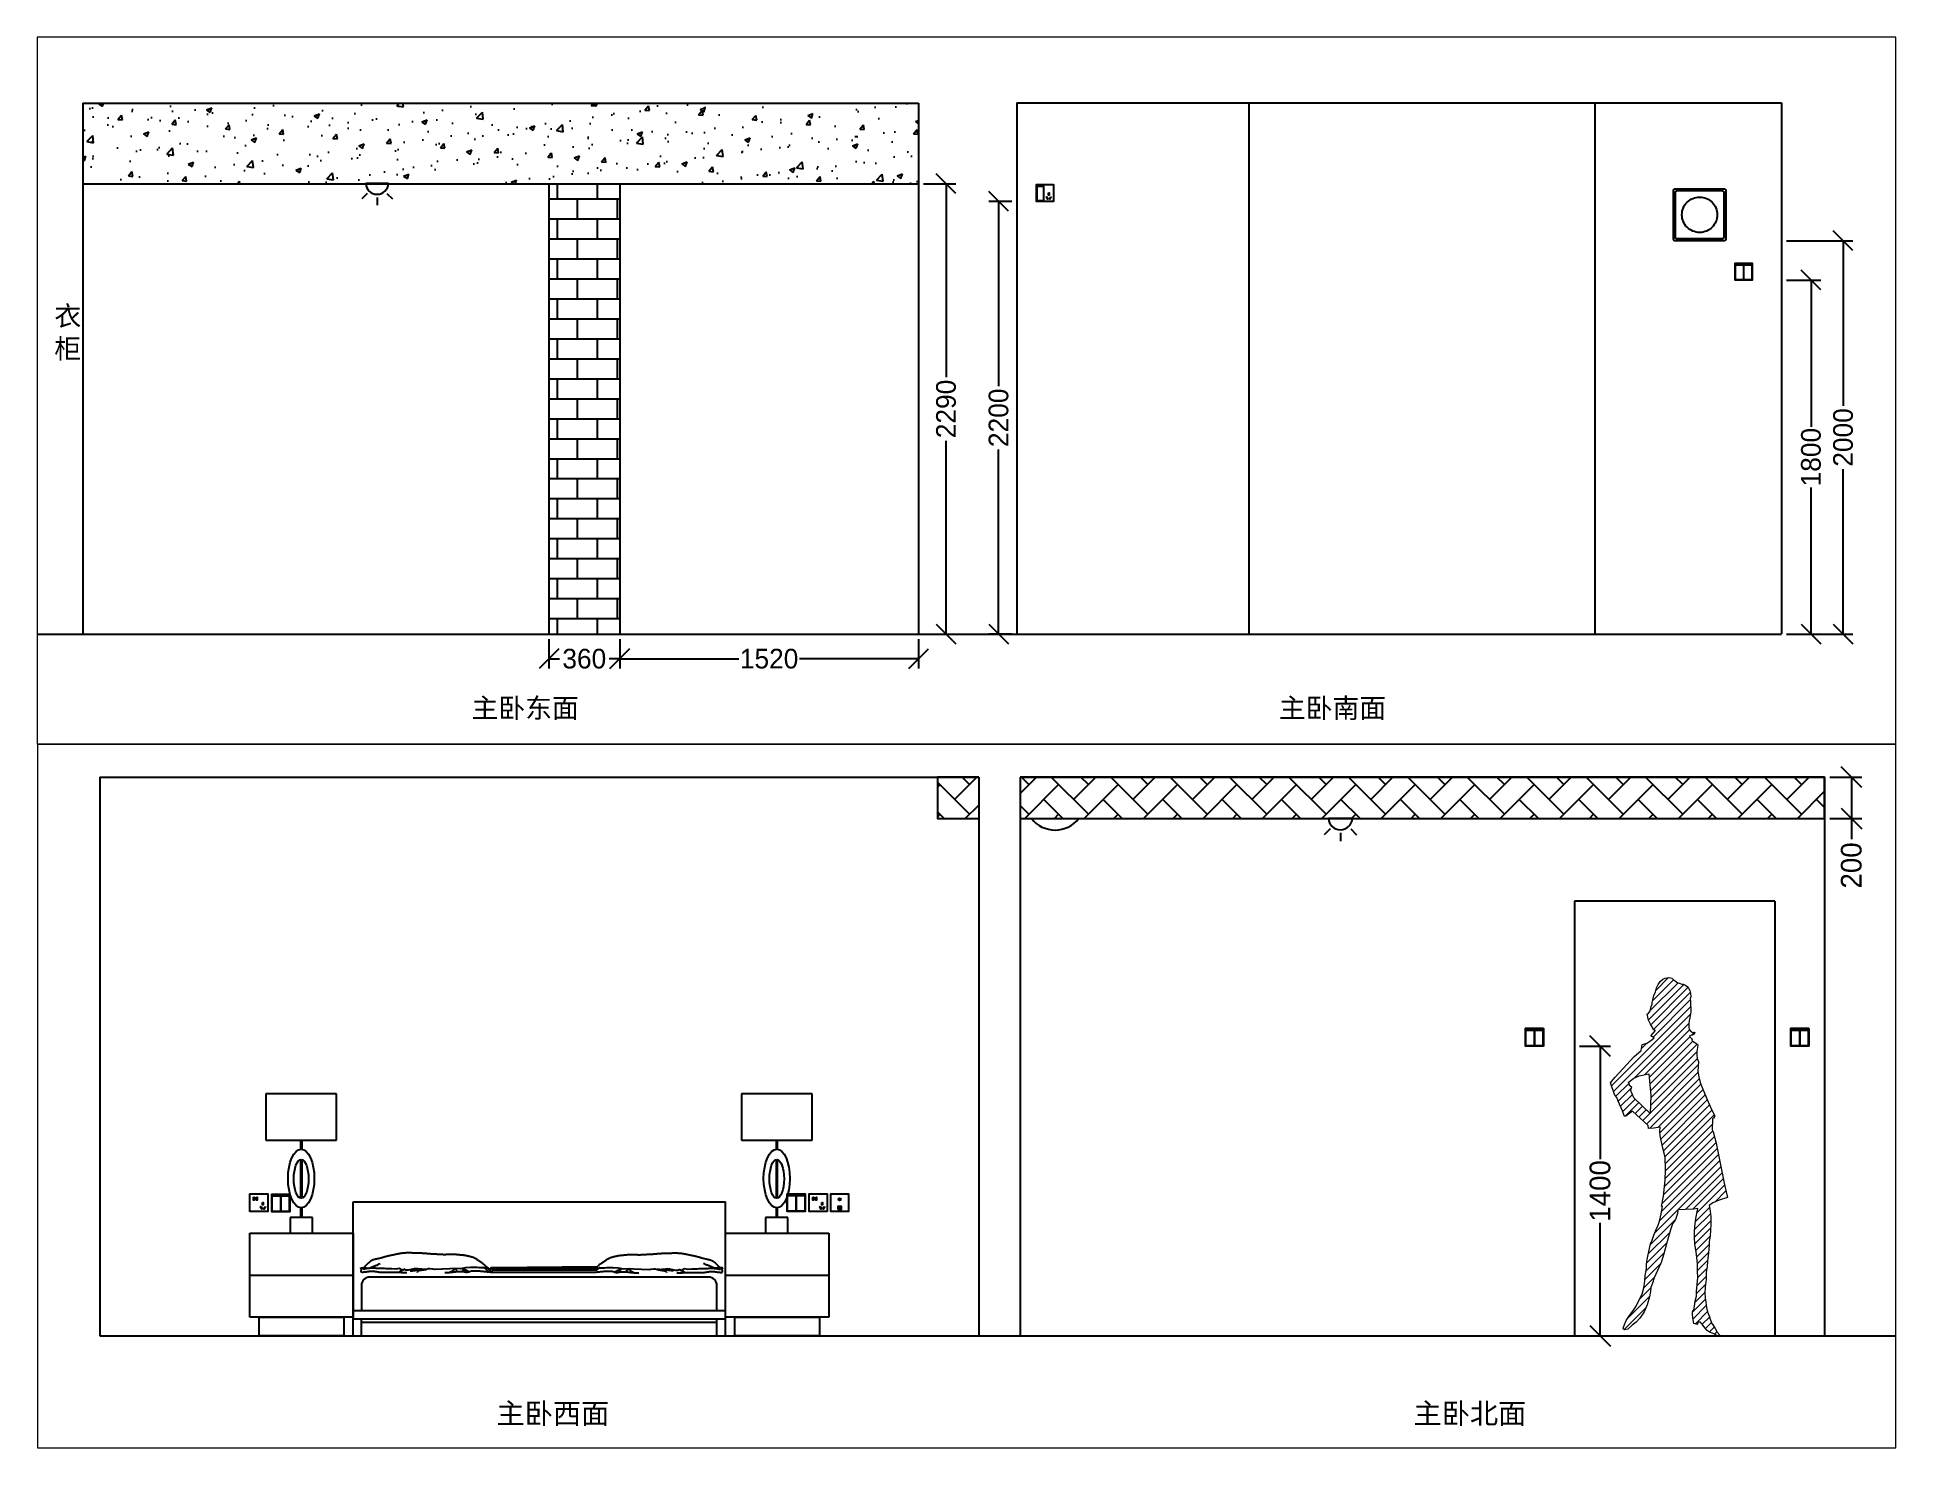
# Paper-space layout 'main badroom' of a CAD drawing. Header units: millimetres. Extents: x 0 to 261, y 0 to 198.
# The model-space entities are those that its viewports show. They can reach past a viewport. Long polylines and large blocks are cut down to what shows.
import ezdxf

# ---------------------------------------------------------------- set-up
doc = ezdxf.new("R2010")
doc.units = ezdxf.units.MM
doc.linetypes.add('ACAD_ISO03W100', pattern=[30, 12, -18])
for name, color, linetype in [('blocks', 253, 'Continuous'), ('dim', 7, 'Continuous'), ('light current', 110, 'Continuous'), ('lighting', 6, 'Continuous'), ('strong current', 1, 'Continuous'), ('wall', 7, 'Continuous')]:
    doc.layers.add(name, color=color, linetype=linetype)
doc.styles.get("Standard").update_dxf_attribs({"font": 'Heiti SC.ttf'})
doc.dimstyles.new('副本 ISO-25', dxfattribs={"dimscale": 40, "dimtxt": 2.5, "dimasz": 2.5, "dimexe": 1.25, "dimexo": 0.625, "dimgap": 0.63, "dimtad": 0, "dimdec": 0, "dimtxsty": 'Standard', "dimblk": 'OBLIQUE', "dimblk1": 'OBLIQUE', "dimblk2": 'OBLIQUE', "dimcen": 2.5, "dimadec": 0, "dimazin": 0, "dimtfac": 1, "dimtdec": 0, "dimtmove": 0, "dimatfit": 3, "dimfxl": 1, "dimarcsym": 0})

psp = doc.layouts.new('main badroom')

msp = doc.modelspace()

# ---------------------------------------------------------------- texts
at = {"layer": 'wall', "transparency": 33554687, "char_height": 100, "attachment_point": 1}
for s, width, insert in [('衣柜', 145.19, (-324, -9688.7)), ('主卧西面', 1210.532, (-7100.7, -11682.6)), ('主卧北面', 1210.532, (-2666.5, -11682.6)), ('主卧东面', 1210.532, (1797.5, -11682.6)), ('主卧南面', 1210.532, (5904, -11682.6))]:
    msp.add_mtext_dynamic_manual_height_columns(s, width=width, gutter_width=500, heights=[0], dxfattribs=dict(at, insert=insert))

# ---------------------------------------------------------------- blocks, each defined once
blk = doc.blocks.new('A$C08310152')
at = {"ltscale": 0.4, "transparency": 33554687}
for p, q in [((466.1, 1300, 0), (86.1, 1300, 0)), ((86.1, 1300, 0), (86.1, 1050, 0)), ((466.1, 1050, 0), (466.1, 1300, 0)), ((86.1, 1050, 0), (466.1, 1050, 0)), ((273.1, 1050, 0), (273.1, 1001, 0)), ((279.1, 1050, 0), (279.1, 1001, 0)), ((273.1, 946, 0), (273.1, 739, 0)), ((279.1, 946, 0), (279.1, 739, 0)), ((555, 0), (555, 720)), ((555, 720), (2555, 720)), ((2555, 0), (2555, 720)), ((336.1, 635, 0), (216.1, 635, 0)), ((216.1, 635, 0), (216.1, 550, 0)), ((273.1, 687.9, 0), (273.1, 635, 0)), ((279.1, 687.9, 0), (279.1, 635, 0)), ((336.1, 550, 0), (336.1, 635, 0)), ((0, 100, 0), (0, 550, 0)), ((0, 550, 0), (555, 550, 0)), ((216.1, 550, 0), (336.1, 550, 0)), ((555, 550, 0), (555, 100, 0)), ((648.7, 399.9), (643.7, 396)), ((652.8, 402.8), (648.7, 399.9)), ((656.1, 404.7), (652.8, 402.8)), ((659, 406.1), (656.1, 404.7)), ((661.6, 407), (659, 406.1)), ((664, 407.7), (661.6, 407)), ((666.5, 408.3), (664, 407.7)), ((669, 408.9), (666.5, 408.3)), ((671.6, 409.5), (669, 408.9)), ((674.2, 410.1), (671.6, 409.5)), ((676.8, 410.7), (674.2, 410.1)), ((679.3, 411.3), (676.8, 410.7)), ((681.8, 411.8), (679.3, 411.3)), ((684.2, 412.3), (681.8, 411.8)), ((686.6, 412.8), (684.2, 412.3)), ((688.7, 413.3), (686.6, 412.8)), ((690.8, 413.7), (688.7, 413.3)), ((692.7, 414.2), (690.8, 413.7)), ((694.5, 414.6), (692.7, 414.2)), ((696.3, 415), (694.5, 414.6)), ((698, 415.4), (696.3, 415)), ((699.8, 415.8), (698, 415.4)), ((701.5, 416.2), (699.8, 415.8)), ((703.4, 416.7), (701.5, 416.2)), ((705.3, 417.2), (703.4, 416.7)), ((707.3, 417.8), (705.3, 417.2)), ((709.5, 418.5), (707.3, 417.8)), ((711.8, 419.1), (709.5, 418.5)), ((714.3, 419.9), (711.8, 419.1)), ((716.8, 420.6), (714.3, 419.9)), ((719.4, 421.4), (716.8, 420.6)), ((722.1, 422.2), (719.4, 421.4)), ((724.8, 423), (722.1, 422.2)), ((727.6, 423.8), (724.8, 423)), ((730.4, 424.6), (727.6, 423.8)), ((733.2, 425.4), (730.4, 424.6)), ((736, 426.1), (733.2, 425.4)), ((738.7, 426.8), (736, 426.1)), ((741.5, 427.5), (738.7, 426.8)), ((744.2, 428.1), (741.5, 427.5)), ((746.8, 428.7), (744.2, 428.1)), ((749.4, 429.3), (746.8, 428.7)), ((751.9, 429.9), (749.4, 429.3)), ((754.4, 430.4), (751.9, 429.9)), ((756.8, 430.9), (754.4, 430.4)), ((759.1, 431.4), (756.8, 430.9)), ((761.3, 431.8), (759.1, 431.4)), ((763.4, 432.2), (761.3, 431.8)), ((765.6, 432.6), (763.4, 432.2)), ((767.6, 433), (765.6, 432.6)), ((769.7, 433.4), (767.6, 433)), ((771.8, 433.8), (769.7, 433.4)), ((773.9, 434.2), (771.8, 433.8)), ((776.1, 434.7), (773.9, 434.2)), ((778.3, 435.1), (776.1, 434.7)), ((780.7, 435.6), (778.3, 435.1)), ((783.2, 436.2), (780.7, 435.6)), ((785.7, 436.8), (783.2, 436.2)), ((788.5, 437.4), (785.7, 436.8)), ((791.3, 438), (788.5, 437.4)), ((794.2, 438.7), (791.3, 438)), ((797.3, 439.3), (794.2, 438.7)), ((800.4, 439.9), (797.3, 439.3)), ((803.7, 440.5), (800.4, 439.9)), ((807.1, 441.1), (803.7, 440.5)), ((810.6, 441.7), (807.1, 441.1)), ((814.2, 442.2), (810.6, 441.7)), ((817.8, 442.6), (814.2, 442.2)), ((821.6, 443), (817.8, 442.6)), ((825.3, 443.4), (821.6, 443)), ((829, 443.7), (825.3, 443.4)), ((832.8, 444), (829, 443.7)), ((836.4, 444.3), (832.8, 444)), ((840, 444.4), (836.4, 444.3)), ((843.4, 444.6), (840, 444.4)), ((846.8, 444.7), (843.4, 444.6)), ((849.9, 444.7), (846.8, 444.7)), ((852.9, 444.7), (849.9, 444.7)), ((855.8, 444.7), (852.9, 444.7)), ((858.7, 444.7), (855.8, 444.7)), ((861.4, 444.6), (858.7, 444.7)), ((864.1, 444.5), (861.4, 444.6)), ((866.8, 444.4), (864.1, 444.5)), ((869.6, 444.4), (866.8, 444.4)), ((872.3, 444.3), (869.6, 444.4)), ((875.1, 444.2), (872.3, 444.3)), ((878.1, 444.1), (875.1, 444.2)), ((881.1, 444.1), (878.1, 444.1)), ((884.2, 444), (881.1, 444.1)), ((887.3, 444), (884.2, 444)), ((890.6, 443.9), (887.3, 444)), ((894, 443.8), (890.6, 443.9)), ((897.5, 443.8), (894, 443.8)), ((901.1, 443.7), (897.5, 443.8)), ((904.8, 443.6), (901.1, 443.7)), ((908.6, 443.4), (904.8, 443.6)), ((912.4, 443.3), (908.6, 443.4)), ((916.4, 443.1), (912.4, 443.3)), ((920.5, 442.9), (916.4, 443.1)), ((924.5, 442.6), (920.5, 442.9)), ((928.6, 442.4), (924.5, 442.6)), ((932.7, 442.1), (928.6, 442.4)), ((936.8, 441.8), (932.7, 442.1)), ((940.8, 441.5), (936.8, 441.8)), ((944.7, 441.2), (940.8, 441.5)), ((948.5, 440.9), (944.7, 441.2)), ((952.2, 440.6), (948.5, 440.9)), ((955.8, 440.3), (952.2, 440.6)), ((959.4, 440), (955.8, 440.3)), ((962.9, 439.7), (959.4, 440)), ((966.3, 439.4), (962.9, 439.7)), ((969.8, 439.2), (966.3, 439.4)), ((973.3, 438.9), (969.8, 439.2)), ((976.8, 438.6), (973.3, 438.9)), ((980.5, 438.4), (976.8, 438.6)), ((984.2, 438.2), (980.5, 438.4)), ((988, 437.9), (984.2, 438.2)), ((991.9, 437.7), (988, 437.9)), ((995.8, 437.5), (991.9, 437.7)), ((999.8, 437.4), (995.8, 437.5)), ((1003.6, 437.2), (999.8, 437.4)), ((1007.4, 437), (1003.6, 437.2)), ((1011.1, 436.9), (1007.4, 437)), ((1014.6, 436.7), (1011.1, 436.9)), ((1017.8, 436.5), (1014.6, 436.7)), ((1020.9, 436.4), (1017.8, 436.5)), ((1023.6, 436.2), (1020.9, 436.4)), ((1026.1, 436.1), (1023.6, 436.2)), ((1028.4, 436), (1026.1, 436.1)), ((1030.6, 435.8), (1028.4, 436)), ((1032.8, 435.7), (1030.6, 435.8)), ((1034.9, 435.6), (1032.8, 435.7)), ((1037.2, 435.5), (1034.9, 435.6)), ((1039.6, 435.4), (1037.2, 435.5)), ((1042.3, 435.4), (1039.6, 435.4)), ((1045.2, 435.4), (1042.3, 435.4)), ((1048.5, 435.4), (1045.2, 435.4)), ((1052, 435.4), (1048.5, 435.4)), ((1055.8, 435.5), (1052, 435.4)), ((1059.7, 435.6), (1055.8, 435.5)), ((1063.7, 435.7), (1059.7, 435.6)), ((1067.7, 435.8), (1063.7, 435.7)), ((1071.6, 435.9), (1067.7, 435.8)), ((1075.5, 436), (1071.6, 435.9)), ((1079.2, 436.1), (1075.5, 436)), ((1082.7, 436.1), (1079.2, 436.1)), ((1085.8, 436.2), (1082.7, 436.1)), ((1088.7, 436.3), (1085.8, 436.2)), ((1091.4, 436.3), (1088.7, 436.3)), ((1093.9, 436.3), (1091.4, 436.3)), ((1096.3, 436.3), (1093.9, 436.3)), ((1098.5, 436.3), (1096.3, 436.3)), ((1100.7, 436.2), (1098.5, 436.3)), ((1102.9, 436.1), (1100.7, 436.2)), ((1105.1, 436), (1102.9, 436.1)), ((1107.3, 435.8), (1105.1, 436)), ((1109.6, 435.6), (1107.3, 435.8)), ((1112, 435.4), (1109.6, 435.6)), ((1114.4, 435.2), (1112, 435.4)), ((1116.9, 434.9), (1114.4, 435.2)), ((1119.5, 434.6), (1116.9, 434.9)), ((1122.1, 434.3), (1119.5, 434.6)), ((1124.8, 434), (1122.1, 434.3)), ((1127.4, 433.8), (1124.8, 434)), ((1130.1, 433.5), (1127.4, 433.8)), ((1132.8, 433.2), (1130.1, 433.5)), ((1135.5, 433), (1132.8, 433.2)), ((1138.2, 432.7), (1135.5, 433)), ((1140.9, 432.5), (1138.2, 432.7)), ((1143.7, 432.2), (1140.9, 432.5)), ((1146.6, 431.9), (1143.7, 432.2)), ((1149.5, 431.6), (1146.6, 431.9)), ((1152.6, 431.2), (1149.5, 431.6)), ((1155.8, 430.8), (1152.6, 431.2)), ((1159.2, 430.3), (1155.8, 430.8)), ((1162.7, 429.7), (1159.2, 430.3)), ((1166.5, 429), (1162.7, 429.7)), ((1170.4, 428.2), (1166.5, 429)), ((1174.4, 427.3), (1170.4, 428.2)), ((1178.6, 426.3), (1174.4, 427.3)), ((1182.8, 425.2), (1178.6, 426.3)), ((1187, 424.1), (1182.8, 425.2)), ((1191.2, 422.8), (1187, 424.1)), ((1195.4, 421.3), (1191.2, 422.8)), ((1199.4, 419.8), (1195.4, 421.3)), ((1203.4, 418.2), (1199.4, 419.8)), ((1207.2, 416.4), (1203.4, 418.2)), ((1210.8, 414.6), (1207.2, 416.4)), ((1214.3, 412.6), (1210.8, 414.6)), ((1217.7, 410.7), (1214.3, 412.6)), ((1221, 408.6), (1217.7, 410.7)), ((1224.1, 406.6), (1221, 408.6)), ((1227.1, 404.6), (1224.1, 406.6)), ((1230, 402.6), (1227.1, 404.6)), ((1232.8, 400.7), (1230, 402.6)), ((1235.5, 398.8), (1232.8, 400.7)), ((1902.3, 398.8), (1905.1, 400.7)), ((1905.1, 400.7), (1907.9, 402.6)), ((1907.9, 402.6), (1910.8, 404.6)), ((1910.8, 404.6), (1913.8, 406.6)), ((1913.8, 406.6), (1916.9, 408.6)), ((1916.9, 408.6), (1920.2, 410.7)), ((1920.2, 410.7), (1923.5, 412.6)), ((1923.5, 412.6), (1927, 414.6)), ((1927, 414.6), (1930.7, 416.4)), ((1930.7, 416.4), (1934.5, 418.2)), ((1934.5, 418.2), (1938.4, 419.8)), ((1938.4, 419.8), (1942.5, 421.3)), ((1942.5, 421.3), (1946.7, 422.8)), ((1946.7, 422.8), (1950.9, 424.1)), ((1950.9, 424.1), (1955.1, 425.2)), ((1955.1, 425.2), (1959.3, 426.3)), ((1959.3, 426.3), (1963.4, 427.3)), ((1963.4, 427.3), (1967.5, 428.2)), ((1967.5, 428.2), (1971.4, 429)), ((1971.4, 429), (1975.1, 429.7)), ((1975.1, 429.7), (1978.7, 430.3)), ((1978.7, 430.3), (1982.1, 430.8)), ((1982.1, 430.8), (1985.3, 431.2)), ((1985.3, 431.2), (1988.4, 431.6)), ((1988.4, 431.6), (1991.3, 431.9)), ((1991.3, 431.9), (1994.2, 432.2)), ((1994.2, 432.2), (1997, 432.5)), ((1997, 432.5), (1999.7, 432.7)), ((1999.7, 432.7), (2002.4, 433)), ((2002.4, 433), (2005.1, 433.2)), ((2005.1, 433.2), (2007.8, 433.5)), ((2007.8, 433.5), (2010.4, 433.8)), ((2010.4, 433.8), (2013.1, 434)), ((2013.1, 434), (2015.7, 434.3)), ((2015.7, 434.3), (2018.4, 434.6)), ((2018.4, 434.6), (2020.9, 434.9)), ((2020.9, 434.9), (2023.4, 435.2)), ((2023.4, 435.2), (2025.9, 435.4)), ((2025.9, 435.4), (2028.3, 435.6)), ((2028.3, 435.6), (2030.6, 435.8)), ((2030.6, 435.8), (2032.8, 436)), ((2032.8, 436), (2035, 436.1)), ((2035, 436.1), (2037.1, 436.2)), ((2037.1, 436.2), (2039.3, 436.3)), ((2039.3, 436.3), (2041.6, 436.3)), ((2041.6, 436.3), (2043.9, 436.3)), ((2043.9, 436.3), (2046.4, 436.3)), ((2046.4, 436.3), (2049.1, 436.3)), ((2049.1, 436.3), (2052, 436.2)), ((2052, 436.2), (2055.2, 436.1)), ((2055.2, 436.1), (2058.7, 436.1)), ((2058.7, 436.1), (2062.4, 436)), ((2062.4, 436), (2066.2, 435.9)), ((2066.2, 435.9), (2070.2, 435.8)), ((2070.2, 435.8), (2074.2, 435.7)), ((2074.2, 435.7), (2078.2, 435.6)), ((2078.2, 435.6), (2082.1, 435.5)), ((2082.1, 435.5), (2085.9, 435.4)), ((2085.9, 435.4), (2089.4, 435.4)), ((2089.4, 435.4), (2092.6, 435.4)), ((2092.6, 435.4), (2095.6, 435.4)), ((2095.6, 435.4), (2098.2, 435.4)), ((2098.2, 435.4), (2100.7, 435.5)), ((2100.7, 435.5), (2102.9, 435.6)), ((2102.9, 435.6), (2105.1, 435.7)), ((2105.1, 435.7), (2107.3, 435.8)), ((2107.3, 435.8), (2109.5, 436)), ((2109.5, 436), (2111.8, 436.1)), ((2111.8, 436.1), (2114.3, 436.2)), ((2114.3, 436.2), (2117, 436.4)), ((2117, 436.4), (2120, 436.5)), ((2120, 436.5), (2123.3, 436.7)), ((2123.3, 436.7), (2126.8, 436.9)), ((2126.8, 436.9), (2130.4, 437)), ((2130.4, 437), (2134.2, 437.2)), ((2134.2, 437.2), (2138.1, 437.4)), ((2138.1, 437.4), (2142, 437.5)), ((2142, 437.5), (2146, 437.7)), ((2146, 437.7), (2149.9, 437.9)), ((2149.9, 437.9), (2153.7, 438.2)), ((2153.7, 438.2), (2157.4, 438.4)), ((2157.4, 438.4), (2161, 438.6)), ((2161, 438.6), (2164.6, 438.9)), ((2164.6, 438.9), (2168.1, 439.2)), ((2168.1, 439.2), (2171.5, 439.4)), ((2171.5, 439.4), (2175, 439.7)), ((2175, 439.7), (2178.5, 440)), ((2178.5, 440), (2182, 440.3)), ((2182, 440.3), (2185.7, 440.6)), ((2185.7, 440.6), (2189.4, 440.9)), ((2189.4, 440.9), (2193.2, 441.2)), ((2193.2, 441.2), (2197.1, 441.5)), ((2197.1, 441.5), (2201.1, 441.8)), ((2201.1, 441.8), (2205.2, 442.1)), ((2205.2, 442.1), (2209.2, 442.4)), ((2209.2, 442.4), (2213.3, 442.6)), ((2213.3, 442.6), (2217.4, 442.9)), ((2217.4, 442.9), (2221.4, 443.1)), ((2221.4, 443.1), (2225.4, 443.3)), ((2225.4, 443.3), (2229.3, 443.4)), ((2229.3, 443.4), (2233.1, 443.6)), ((2233.1, 443.6), (2236.8, 443.7)), ((2236.8, 443.7), (2240.4, 443.8)), ((2240.4, 443.8), (2243.9, 443.8)), ((2243.9, 443.8), (2247.2, 443.9)), ((2247.2, 443.9), (2250.5, 444)), ((2250.5, 444), (2253.7, 444)), ((2253.7, 444), (2256.8, 444.1)), ((2256.8, 444.1), (2259.8, 444.1)), ((2259.8, 444.1), (2262.7, 444.2)), ((2262.7, 444.2), (2265.5, 444.3)), ((2265.5, 444.3), (2268.3, 444.4)), ((2268.3, 444.4), (2271, 444.4)), ((2271, 444.4), (2273.7, 444.5)), ((2273.7, 444.5), (2276.4, 444.6)), ((2276.4, 444.6), (2279.2, 444.7)), ((2279.2, 444.7), (2282, 444.7)), ((2282, 444.7), (2284.9, 444.7)), ((2284.9, 444.7), (2288, 444.7)), ((2288, 444.7), (2291.1, 444.7)), ((2291.1, 444.7), (2294.4, 444.6)), ((2294.4, 444.6), (2297.9, 444.4)), ((2297.9, 444.4), (2301.5, 444.3)), ((2301.5, 444.3), (2305.1, 444)), ((2305.1, 444), (2308.8, 443.7)), ((2308.8, 443.7), (2312.6, 443.4)), ((2312.6, 443.4), (2316.3, 443)), ((2316.3, 443), (2320, 442.6)), ((2320, 442.6), (2323.7, 442.2)), ((2323.7, 442.2), (2327.3, 441.7)), ((2327.3, 441.7), (2330.8, 441.1)), ((2330.8, 441.1), (2334.2, 440.5)), ((2334.2, 440.5), (2337.4, 439.9)), ((2337.4, 439.9), (2340.6, 439.3)), ((2340.6, 439.3), (2343.7, 438.7)), ((2343.7, 438.7), (2346.6, 438)), ((2346.6, 438), (2349.4, 437.4)), ((2349.4, 437.4), (2352.1, 436.8)), ((2352.1, 436.8), (2354.7, 436.2)), ((2354.7, 436.2), (2357.2, 435.6)), ((2357.2, 435.6), (2359.5, 435.1)), ((2359.5, 435.1), (2361.8, 434.7)), ((2361.8, 434.7), (2364, 434.2)), ((2364, 434.2), (2366.1, 433.8)), ((2366.1, 433.8), (2368.2, 433.4)), ((2368.2, 433.4), (2370.2, 433)), ((2370.2, 433), (2372.3, 432.6)), ((2372.3, 432.6), (2374.4, 432.2)), ((2374.4, 432.2), (2376.6, 431.8)), ((2376.6, 431.8), (2378.8, 431.4)), ((2378.8, 431.4), (2381.1, 430.9)), ((2381.1, 430.9), (2383.5, 430.4)), ((2383.5, 430.4), (2385.9, 429.9)), ((2385.9, 429.9), (2388.5, 429.3)), ((2388.5, 429.3), (2391.1, 428.7)), ((2391.1, 428.7), (2393.7, 428.1)), ((2393.7, 428.1), (2396.4, 427.5)), ((2396.4, 427.5), (2399.1, 426.8)), ((2399.1, 426.8), (2401.9, 426.1)), ((2401.9, 426.1), (2404.7, 425.4)), ((2404.7, 425.4), (2407.5, 424.6)), ((2407.5, 424.6), (2410.3, 423.8)), ((2410.3, 423.8), (2413, 423)), ((2413, 423), (2415.8, 422.2)), ((2415.8, 422.2), (2418.5, 421.4)), ((2418.5, 421.4), (2421.1, 420.6)), ((2421.1, 420.6), (2423.6, 419.9)), ((2423.6, 419.9), (2426, 419.1)), ((2426, 419.1), (2428.4, 418.5)), ((2428.4, 418.5), (2430.5, 417.8)), ((2430.5, 417.8), (2432.6, 417.2)), ((2432.6, 417.2), (2434.5, 416.7)), ((2434.5, 416.7), (2436.3, 416.2)), ((2436.3, 416.2), (2438.1, 415.8)), ((2438.1, 415.8), (2439.8, 415.4)), ((2439.8, 415.4), (2441.6, 415)), ((2441.6, 415), (2443.3, 414.6)), ((2443.3, 414.6), (2445.2, 414.2)), ((2445.2, 414.2), (2447.1, 413.7)), ((2447.1, 413.7), (2449.1, 413.3)), ((2449.1, 413.3), (2451.3, 412.8)), ((2451.3, 412.8), (2453.6, 412.3)), ((2453.6, 412.3), (2456, 411.8)), ((2456, 411.8), (2458.5, 411.3)), ((2458.5, 411.3), (2461.1, 410.7)), ((2461.1, 410.7), (2463.7, 410.1)), ((2463.7, 410.1), (2466.3, 409.5)), ((2466.3, 409.5), (2468.8, 408.9)), ((2468.8, 408.9), (2471.4, 408.3)), ((2471.4, 408.3), (2473.9, 407.7)), ((2473.9, 407.7), (2476.3, 407)), ((2476.3, 407), (2478.9, 406.1)), ((2478.9, 406.1), (2481.7, 404.7)), ((2481.7, 404.7), (2485.1, 402.8)), ((2485.1, 402.8), (2489.2, 399.9)), ((2489.2, 399.9), (2494.1, 396)), ((0, 325, 0), (555, 325, 0)), ((596.2, 362.9), (596.4, 363.1)), ((596.2, 362.6), (596.2, 362.9)), ((596.2, 362.3), (596.2, 362.6)), ((596.2, 362), (596.2, 362.3)), ((596.4, 361.8), (596.2, 362)), ((596.4, 363.1), (596.7, 363.4)), ((596.6, 361.5), (596.4, 361.8)), ((596.8, 361.2), (596.6, 361.5)), ((596.7, 363.4), (597.1, 363.7)), ((597.1, 360.9), (596.8, 361.2)), ((597.1, 363.7), (597.5, 363.9)), ((597.4, 360.6), (597.1, 360.9)), ((597.8, 360.3), (597.4, 360.6)), ((597.5, 363.9), (598.1, 364.2)), ((598.1, 360), (597.8, 360.3)), ((597.9, 344.6), (598, 345.3)), ((598, 343.8), (597.9, 344.6)), ((598, 345.3), (598.1, 346.2)), ((598.1, 343.1), (598, 343.8)), ((598.1, 364.2), (598.7, 364.4)), ((598.4, 359.6), (598.1, 360)), ((598.1, 346.2), (598.2, 347.1)), ((598.4, 342.5), (598.1, 343.1)), ((598.2, 347.1), (598.4, 348)), ((598.7, 359.3), (598.4, 359.6)), ((598.4, 348), (598.7, 349)), ((598.8, 342), (598.4, 342.5)), ((598.7, 364.4), (599.4, 364.6)), ((599, 358.9), (598.7, 359.3)), ((598.7, 349), (598.9, 349.9)), ((599.4, 341.5), (598.8, 342)), ((598.9, 349.9), (599.1, 350.9)), ((599.2, 358.5), (599, 358.9)), ((599.1, 350.9), (599.3, 351.8)), ((599.5, 358.1), (599.2, 358.5)), ((599.3, 351.8), (599.5, 352.7)), ((599.4, 364.6), (600.1, 364.8)), ((600.2, 341.1), (599.4, 341.5)), ((599.6, 357.6), (599.5, 358.1)), ((599.5, 352.7), (599.7, 353.6)), ((599.8, 357.1), (599.6, 357.6)), ((599.7, 353.6), (599.8, 354.5)), ((599.9, 356.6), (599.8, 357.1)), ((599.8, 354.5), (599.9, 355.2)), ((599.9, 355.9), (599.9, 356.6)), ((599.9, 355.2), (599.9, 355.9)), ((600.1, 364.8), (600.9, 365)), ((601.2, 340.8), (600.2, 341.1)), ((600.9, 365), (601.8, 365.2)), ((602.4, 340.5), (601.2, 340.8)), ((601.8, 365.2), (602.7, 365.3)), ((603.8, 340.4), (602.4, 340.5)), ((602.7, 365.3), (603.6, 365.4)), ((603.6, 365.4), (604.6, 365.5)), ((605.5, 340.3), (603.8, 340.4)), ((604.6, 365.5), (605.6, 365.5)), ((607.4, 340.4), (605.5, 340.3)), ((605.6, 365.5), (606.7, 365.5)), ((606.7, 365.5), (607.9, 365.5)), ((609.5, 340.5), (607.4, 340.4)), ((607.9, 365.5), (609.1, 365.5)), ((608.9, 360.9), (609, 361.9)), ((608.9, 360), (608.9, 360.9)), ((609, 359.3), (608.9, 360)), ((609, 363), (609.1, 364.2)), ((609, 361.9), (609, 363)), ((609.2, 358.7), (609, 359.3)), ((609.1, 365.5), (610.4, 365.5)), ((609.1, 364.2), (609.1, 365.5)), ((609.5, 358.2), (609.2, 358.7)), ((610, 357.8), (609.5, 358.2)), ((611.8, 340.6), (609.5, 340.5)), ((610.6, 357.6), (610, 357.8)), ((610.4, 365.5), (611.7, 365.4)), ((611.5, 357.4), (610.6, 357.6)), ((621.5, 375.8), (611, 365.4)), ((612.5, 357.4), (611.5, 357.4)), ((611.7, 365.4), (613.1, 365.3)), ((614.2, 340.9), (611.8, 340.6)), ((613.7, 357.5), (612.5, 357.4)), ((613.1, 365.3), (614.5, 365.2)), ((615.1, 357.7), (613.7, 357.5)), ((616.8, 341.1), (614.2, 340.9)), ((614.5, 365.2), (616, 365.1)), ((616.7, 358), (615.1, 357.7)), ((616, 365.1), (617.6, 365)), ((618.4, 358.3), (616.7, 358)), ((619.6, 341.5), (616.8, 341.1)), ((617.6, 365), (619.1, 364.8)), ((620.2, 358.6), (618.4, 358.3)), ((619.1, 364.8), (620.7, 364.7)), ((622.4, 341.8), (619.6, 341.5)), ((622.3, 359), (620.2, 358.6)), ((620.7, 364.7), (622.3, 364.5)), ((630.4, 384.1), (621.5, 375.8)), ((622.3, 364.5), (623.8, 364.3)), ((624.4, 359.4), (622.3, 359)), ((625.3, 342.2), (622.4, 341.8)), ((623.8, 364.3), (625.3, 364.1)), ((626.7, 359.9), (624.4, 359.4)), ((625.3, 364.1), (626.7, 363.9)), ((628.4, 342.6), (625.3, 342.2)), ((626.7, 363.9), (628.1, 363.6)), ((629.1, 360.3), (626.7, 359.9)), ((628.1, 363.6), (629.4, 363.4)), ((631.5, 343.1), (628.4, 342.6)), ((631.6, 360.7), (629.1, 360.3)), ((629.4, 363.4), (630.6, 363.2)), ((637.7, 390.8), (630.4, 384.1)), ((630.6, 363.2), (631.8, 363)), ((634.6, 343.5), (631.5, 343.1)), ((634.1, 361), (631.6, 360.7)), ((631.8, 363), (633, 362.8)), ((633, 362.8), (634.2, 362.7)), ((636.7, 361.4), (634.1, 361)), ((634.2, 362.7), (635.5, 362.7)), ((637.9, 343.9), (634.6, 343.5)), ((635.5, 362.7), (636.8, 362.7)), ((639.4, 361.7), (636.7, 361.4)), ((636.8, 362.7), (638.2, 362.8)), ((643.7, 396), (637.7, 390.8)), ((641.2, 344.3), (637.9, 343.9)), ((638.2, 362.8), (639.7, 363.1)), ((641.9, 362), (639.4, 361.7)), ((639.7, 363.1), (641.4, 363.5)), ((644.6, 344.6), (641.2, 344.3)), ((641.4, 363.5), (643.2, 364)), ((644.5, 362.3), (641.9, 362)), ((643.2, 364), (645.2, 364.7)), ((647, 362.5), (644.5, 362.3)), ((648, 344.9), (644.6, 344.6)), ((2465, 315), (645, 315)), ((645.2, 364.7), (647.3, 365.4)), ((649.4, 362.6), (647, 362.5)), ((647.3, 365.4), (649.5, 366.3)), ((651.5, 345.1), (648, 344.9)), ((651.7, 362.8), (649.4, 362.6)), ((649.5, 366.3), (651.8, 367.3)), ((655, 345.2), (651.5, 345.1)), ((653.8, 362.8), (651.7, 362.8)), ((651.8, 367.3), (654.2, 368.3)), ((655.9, 362.8), (653.8, 362.8)), ((654.2, 368.3), (656.7, 369.3)), ((658.6, 345.1), (655, 345.2)), ((658.1, 362.8), (655.9, 362.8)), ((656.7, 369.3), (659.2, 370.4)), ((660.5, 362.7), (658.1, 362.8)), ((662.2, 345), (658.6, 345.1)), ((659.2, 370.4), (661.7, 371.5)), ((663.2, 362.6), (660.5, 362.7)), ((661.7, 371.5), (664.2, 372.6)), ((665.7, 344.7), (662.2, 345)), ((666.3, 362.5), (663.2, 362.6)), ((664.2, 372.6), (666.8, 373.7)), ((669.3, 344.4), (665.7, 344.7)), ((669.9, 362.3), (666.3, 362.5)), ((666.8, 373.7), (669.4, 374.7)), ((672.8, 343.9), (669.3, 344.4)), ((669.4, 374.7), (672.1, 375.9)), ((674.1, 362.1), (669.9, 362.3)), ((672.1, 375.9), (675, 377.1)), ((676.1, 343.5), (672.8, 343.9)), ((679.1, 361.9), (674.1, 362.1)), ((675, 377.1), (678.3, 378.4)), ((679.3, 343), (676.1, 343.5)), ((678.3, 378.4), (681.8, 379.8)), ((685, 361.7), (679.1, 361.9)), ((682.3, 342.5), (679.3, 343)), ((681.8, 379.8), (685.8, 381.4)), ((685, 342), (682.3, 342.5)), ((691.7, 361.5), (685, 361.7)), ((687.5, 341.6), (685, 342)), ((685.8, 381.4), (690.3, 383.3)), ((689.6, 341.1), (687.5, 341.6)), ((691.4, 340.8), (689.6, 341.1)), ((690.3, 383.3), (695.4, 385.3)), ((693, 340.6), (691.4, 340.8)), ((699.3, 361.2), (691.7, 361.5)), ((694.3, 340.3), (693, 340.6)), ((695.4, 340.2), (694.3, 340.3)), ((695.4, 385.3), (701.1, 387.7)), ((696.4, 340.1), (695.4, 340.2)), ((697.5, 340), (696.4, 340.1)), ((698.5, 340), (697.5, 340)), ((699.7, 340), (698.5, 340)), ((707.4, 361), (699.3, 361.2)), ((701.1, 340), (699.7, 340)), ((702.7, 340.1), (701.1, 340)), ((704.5, 340.1), (702.7, 340.1)), ((706.7, 340.2), (704.5, 340.1)), ((709.1, 340.2), (706.7, 340.2)), ((715.8, 360.7), (707.4, 361)), ((711.6, 340.3), (709.1, 340.2)), ((714.3, 340.4), (711.6, 340.3)), ((717, 340.4), (714.3, 340.4)), ((724.5, 360.5), (715.8, 360.7)), ((719.7, 340.5), (717, 340.4)), ((722.5, 340.5), (719.7, 340.5)), ((725.1, 340.5), (722.5, 340.5)), ((733.1, 360.2), (724.5, 360.5)), ((727.6, 340.5), (725.1, 340.5)), ((730, 340.5), (727.6, 340.5)), ((732.2, 340.5), (730, 340.5)), ((734.3, 340.5), (732.2, 340.5)), ((741.4, 360), (733.1, 360.2)), ((736.4, 340.4), (734.3, 340.5)), ((738.4, 340.4), (736.4, 340.4)), ((740.5, 340.3), (738.4, 340.4)), ((742.6, 340.2), (740.5, 340.3)), ((749.3, 359.8), (741.4, 360)), ((744.8, 340.2), (742.6, 340.2)), ((747.1, 340.1), (744.8, 340.2)), ((749.7, 340.1), (747.1, 340.1)), ((756.6, 359.6), (749.3, 359.8)), ((752.4, 340), (749.7, 340.1)), ((755.3, 340), (752.4, 340)), ((763.1, 359.4), (753.1, 359.7)), ((758.4, 340), (755.3, 340)), ((763.1, 359.4), (756.6, 359.6)), ((761.7, 339.9), (758.4, 340)), ((765.2, 339.9), (761.7, 339.9)), ((784.7, 356.7), (763.1, 359.4)), ((768.8, 339.9), (765.2, 339.9)), ((772.6, 339.8), (768.8, 339.9)), ((776.5, 339.8), (772.6, 339.8)), ((780.5, 339.7), (776.5, 339.8)), ((784.7, 339.6), (780.5, 339.7)), ((802.3, 360.4), (784.7, 356.7)), ((789, 339.5), (784.7, 339.6)), ((793.4, 339.4), (789, 339.5)), ((797.8, 339.3), (793.4, 339.4)), ((802.3, 339.1), (797.8, 339.3)), ((821.6, 351.1), (802.3, 360.4)), ((806.7, 339), (802.3, 339.1)), ((804.7, 343.4), (803.8, 342.5)), ((805.6, 344.2), (804.7, 343.4)), ((806.5, 344.9), (805.6, 344.2)), ((807.4, 345.5), (806.5, 344.9)), ((811.2, 338.9), (806.7, 339)), ((808.3, 346), (807.4, 345.5)), ((809.1, 346.5), (808.3, 346)), ((810, 346.9), (809.1, 346.5)), ((810.8, 347.3), (810, 346.9)), ((811.7, 347.7), (810.8, 347.3)), ((815.7, 338.7), (811.2, 338.9)), ((812.5, 348), (811.7, 347.7)), ((813.3, 348.4), (812.5, 348)), ((814.2, 348.7), (813.3, 348.4)), ((815.1, 349), (814.2, 348.7)), ((816, 349.3), (815.1, 349)), ((820.1, 338.6), (815.7, 338.7)), ((817, 349.7), (816, 349.3)), ((818.2, 350), (817, 349.7)), ((819.4, 350.4), (818.2, 350)), ((820.8, 350.8), (819.4, 350.4)), ((824.4, 338.5), (820.1, 338.6)), ((822.4, 351.3), (820.8, 350.8)), ((828.3, 357.6), (821.6, 351.1)), ((824.2, 351.8), (822.4, 351.3)), ((828.7, 338.4), (824.4, 338.5)), ((838.6, 352.9), (828.3, 357.6)), ((832.8, 338.3), (828.7, 338.4)), ((836.8, 338.2), (832.8, 338.3)), ((840.6, 338.2), (836.8, 338.2)), ((850.6, 352.9), (838.6, 352.9)), ((844.3, 338.2), (840.6, 338.2)), ((883.2, 358.5), (850.6, 352.9)), ((860.8, 347.3), (867.2, 348.4)), ((867.2, 348.4), (872.9, 349.3)), ((872.9, 349.3), (878.2, 350.1)), ((878.2, 350.1), (883, 350.7)), ((883, 350.7), (887.4, 351.2)), ((893.4, 358.5), (883.2, 358.5)), ((883.2, 358.5), (883.2, 358.5)), ((887.4, 351.2), (891.5, 351.5)), ((891.5, 351.5), (895.4, 351.8)), ((903.6, 358.5), (893.4, 358.5)), ((895.4, 351.8), (899.1, 352.1)), ((899.9, 342), (898.5, 339.9)), ((899.1, 352.1), (902.7, 352.3)), ((901.2, 343.7), (899.9, 342)), ((902.5, 345.1), (901.2, 343.7)), ((903.8, 346.3), (902.5, 345.1)), ((902.7, 352.3), (906.3, 352.5)), ((947, 355.9), (903.6, 358.5)), ((905, 347.3), (903.8, 346.3)), ((906.4, 348), (905, 347.3)), ((906.3, 352.5), (909.9, 352.7)), ((907.8, 348.6), (906.4, 348)), ((909.4, 349.1), (907.8, 348.6)), ((911.2, 349.5), (909.4, 349.1)), ((909.9, 352.7), (913.7, 352.9)), ((913.3, 349.8), (911.2, 349.5)), ((915.6, 350.1), (913.3, 349.8)), ((913.7, 352.9), (917.5, 353.2)), ((918.2, 350.5), (915.6, 350.1)), ((917.5, 353.2), (921.5, 353.5)), ((921.2, 350.9), (918.2, 350.5)), ((924.4, 351.3), (921.2, 350.9)), ((921.5, 353.5), (925.7, 353.8)), ((927.9, 351.8), (924.4, 351.3)), ((925.7, 353.8), (930, 354.2)), ((931.7, 352.4), (927.9, 351.8)), ((930, 354.2), (934.5, 354.6)), ((935.7, 353.1), (931.7, 352.4)), ((934.5, 354.6), (939.3, 355.1)), ((940.1, 354), (935.7, 353.1)), ((939.3, 355.1), (944.3, 355.6)), ((944.7, 355), (940.1, 354)), ((944.3, 355.6), (949.6, 356.2)), ((949.6, 356.2), (944.7, 355)), ((959.4, 358.5), (947, 355.9)), ((966.8, 358.5), (959.4, 358.5)), ((983.5, 356.7), (966.8, 358.5)), ((992.2, 356.4), (983.5, 356.7)), ((1074.8, 359.2), (992.2, 356.4)), ((1050.8, 338.2), (1047.2, 338.2)), ((1054.2, 338.2), (1050.8, 338.2)), ((1057.5, 338.2), (1054.2, 338.2)), ((1060.6, 338.2), (1057.5, 338.2)), ((1063.5, 338.3), (1060.6, 338.2)), ((1066.3, 338.4), (1063.5, 338.3)), ((1068.8, 338.5), (1066.3, 338.4)), ((1071.2, 338.6), (1068.8, 338.5)), ((1072, 339.1), (1070.3, 338.5)), ((1073.5, 338.7), (1071.2, 338.6)), ((1073.6, 339.6), (1072, 339.1)), ((1075.6, 338.9), (1073.5, 338.7)), ((1075.1, 340.2), (1073.6, 339.6)), ((1098.7, 361), (1074.8, 359.2)), ((1076.4, 340.8), (1075.1, 340.2)), ((1077.6, 339), (1075.6, 338.9)), ((1077.7, 341.3), (1076.4, 340.8)), ((1079.5, 339.2), (1077.6, 339)), ((1078.9, 341.9), (1077.7, 341.3)), ((1079.9, 342.4), (1078.9, 341.9)), ((1081.2, 339.4), (1079.5, 339.2)), ((1080.9, 342.9), (1079.9, 342.4)), ((1081.8, 343.3), (1080.9, 342.9)), ((1082.9, 339.6), (1081.2, 339.4)), ((1082.6, 343.8), (1081.8, 343.3)), ((1083.3, 344.2), (1082.6, 343.8)), ((1084.6, 339.7), (1082.9, 339.6)), ((1084, 344.5), (1083.3, 344.2)), ((1084.6, 344.8), (1084, 344.5)), ((1085.1, 345.1), (1084.6, 344.8)), ((1086.2, 339.9), (1084.6, 339.7)), ((1085.6, 345.4), (1085.1, 345.1)), ((1086.1, 345.7), (1085.6, 345.4)), ((1086.5, 345.9), (1086.1, 345.7)), ((1087.7, 340.1), (1086.2, 339.9)), ((1086.9, 346.1), (1086.5, 345.9)), ((1087.3, 346.3), (1086.9, 346.1)), ((1087.7, 346.5), (1087.3, 346.3)), ((1088.1, 346.7), (1087.7, 346.5)), ((1089.2, 340.3), (1087.7, 340.1)), ((1088.5, 347), (1088.1, 346.7)), ((1089, 347.2), (1088.5, 347)), ((1089.4, 347.4), (1089, 347.2)), ((1090.7, 340.5), (1089.2, 340.3)), ((1089.9, 347.7), (1089.4, 347.4)), ((1090.3, 348), (1089.9, 347.7)), ((1090.8, 348.3), (1090.3, 348)), ((1092.2, 340.7), (1090.7, 340.5)), ((1091.3, 348.7), (1090.8, 348.3)), ((1091.9, 349.1), (1091.3, 348.7)), ((1092.5, 349.6), (1091.9, 349.1)), ((1093.6, 340.8), (1092.2, 340.7)), ((1093.1, 350.2), (1092.5, 349.6)), ((1093.7, 350.8), (1093.1, 350.2)), ((1095, 341), (1093.6, 340.8)), ((1094.4, 351.6), (1093.7, 350.8)), ((1095.3, 352.4), (1094.4, 351.6)), ((1096.4, 341.2), (1095, 341)), ((1096.3, 353.3), (1095.3, 352.4)), ((1097.4, 354.4), (1096.3, 353.3)), ((1097.8, 341.4), (1096.4, 341.2)), ((1098.7, 355.5), (1097.4, 354.4)), ((1099.2, 341.6), (1097.8, 341.4)), ((1132.7, 360.1), (1098.7, 361)), ((1100.3, 356.8), (1098.7, 355.5)), ((1100.6, 341.8), (1099.2, 341.6)), ((1102.1, 358.3), (1100.3, 356.8)), ((1101.9, 341.9), (1100.6, 341.8)), ((1103.3, 342.1), (1101.9, 341.9)), ((1104.1, 359.8), (1102.1, 358.3)), ((1104.7, 342.3), (1103.3, 342.1)), ((1106.1, 342.5), (1104.7, 342.3)), ((1106.9, 355.3), (1105.2, 356.5)), ((1107.5, 342.6), (1106.1, 342.5)), ((1108.3, 354.3), (1106.9, 355.3)), ((1108.9, 342.7), (1107.5, 342.6)), ((1109.4, 353.5), (1108.3, 354.3)), ((1110.3, 342.8), (1108.9, 342.7)), ((1110.3, 352.7), (1109.4, 353.5)), ((1111.1, 352), (1110.3, 352.7)), ((1111.7, 342.9), (1110.3, 342.8)), ((1111.8, 351.2), (1111.1, 352)), ((1113.2, 343), (1111.7, 342.9)), ((1112.4, 350.3), (1111.8, 351.2)), ((1113.1, 349.3), (1112.4, 350.3)), ((1113.9, 348.1), (1113.1, 349.3)), ((1114.6, 343), (1113.2, 343)), ((1114.8, 346.6), (1113.9, 348.1)), ((1116.1, 343), (1114.6, 343)), ((1117.6, 342.9), (1116.1, 343)), ((1119.1, 342.9), (1117.6, 342.9)), ((1120.7, 342.8), (1119.1, 342.9)), ((1122.2, 342.7), (1120.7, 342.8)), ((1123.8, 342.6), (1122.2, 342.7)), ((1125.4, 342.5), (1123.8, 342.6)), ((1127.1, 342.4), (1125.4, 342.5)), ((1128.7, 342.4), (1127.1, 342.4)), ((1130.4, 342.4), (1128.7, 342.4)), ((1132.1, 342.4), (1130.4, 342.4)), ((1133.9, 342.4), (1132.1, 342.4)), ((1158.4, 363.8), (1132.7, 360.1)), ((1135.6, 342.5), (1133.9, 342.4)), ((1137.3, 342.6), (1135.6, 342.5)), ((1139.1, 342.6), (1137.3, 342.6)), ((1140.8, 342.7), (1139.1, 342.6)), ((1142.5, 342.7), (1140.8, 342.7)), ((1144.6, 356.4), (1142.4, 357.3)), ((1144.2, 342.8), (1142.5, 342.7)), ((1145.8, 342.7), (1144.2, 342.8)), ((1146.5, 355.7), (1144.6, 356.4)), ((1147.1, 350.3), (1144.9, 353.2)), ((1147.4, 342.7), (1145.8, 342.7)), ((1148.3, 355.1), (1146.5, 355.7)), ((1151.6, 344.4), (1147.1, 350.3)), ((1148.9, 342.6), (1147.4, 342.7)), ((1149.8, 354.6), (1148.3, 355.1)), ((1150.4, 342.4), (1148.9, 342.6)), ((1151.2, 354.2), (1149.8, 354.6)), ((1151.8, 342.2), (1150.4, 342.4)), ((1152.4, 353.8), (1151.2, 354.2)), ((1153.2, 342), (1151.8, 342.2)), ((1153.5, 353.5), (1152.4, 353.8)), ((1154.5, 341.7), (1153.2, 342)), ((1154.5, 353.3), (1153.5, 353.5)), ((1155.4, 353.1), (1154.5, 353.3)), ((1155.7, 341.5), (1154.5, 341.7)), ((1156.2, 352.9), (1155.4, 353.1)), ((1156.9, 341.2), (1155.7, 341.5)), ((1157, 352.7), (1156.2, 352.9)), ((1158.1, 341), (1156.9, 341.2)), ((1157.7, 352.6), (1157, 352.7)), ((1158.4, 352.5), (1157.7, 352.6)), ((1159.1, 340.7), (1158.1, 341)), ((1186, 365.6), (1158.4, 363.8)), ((1159.1, 352.4), (1158.4, 352.5)), ((1159.7, 352.3), (1159.1, 352.4)), ((1160.1, 340.5), (1159.1, 340.7)), ((1160.3, 352.1), (1159.7, 352.3)), ((1161, 340.4), (1160.1, 340.5)), ((1160.9, 352), (1160.3, 352.1)), ((1161.5, 351.8), (1160.9, 352)), ((1161.9, 340.2), (1161, 340.4)), ((1162.1, 351.7), (1161.5, 351.8)), ((1162.8, 340.1), (1161.9, 340.2)), ((1162.6, 351.4), (1162.1, 351.7)), ((1163.2, 351.2), (1162.6, 351.4)), ((1163.6, 340.1), (1162.8, 340.1)), ((1163.8, 350.9), (1163.2, 351.2)), ((1164.4, 340), (1163.6, 340.1)), ((1164.4, 350.6), (1163.8, 350.9)), ((1165, 350.2), (1164.4, 350.6)), ((1165.2, 340), (1164.4, 340)), ((1165.6, 349.8), (1165, 350.2)), ((1166, 340), (1165.2, 340)), ((1166.3, 349.4), (1165.6, 349.8)), ((1166.8, 340.1), (1166, 340)), ((1166.9, 349), (1166.3, 349.4)), ((1167.6, 340.1), (1166.8, 340.1)), ((1167.6, 348.5), (1166.9, 349)), ((1168.4, 348), (1167.6, 348.5)), ((1168.5, 340.2), (1167.6, 340.1)), ((1169.1, 347.5), (1168.4, 348)), ((1169.5, 340.3), (1168.5, 340.2)), ((1169.9, 347), (1169.1, 347.5)), ((1170.5, 340.4), (1169.5, 340.3)), ((1170.8, 346.5), (1169.9, 347)), ((1171.5, 340.6), (1170.5, 340.4)), ((1171.6, 346), (1170.8, 346.5)), ((1172.5, 340.7), (1171.5, 340.6)), ((1172.5, 345.5), (1171.6, 346)), ((1173.4, 345.1), (1172.5, 345.5)), ((1173.5, 340.9), (1172.5, 340.7)), ((1174.2, 344.6), (1173.4, 345.1)), ((1174.4, 341), (1173.5, 340.9)), ((1175.1, 344.2), (1174.2, 344.6)), ((1175.4, 341.2), (1174.4, 341)), ((1175.8, 343.9), (1175.1, 344.2)), ((1176.2, 341.4), (1175.4, 341.2)), ((1176.6, 343.6), (1175.8, 343.9)), ((1177, 341.6), (1176.2, 341.4)), ((1177.3, 343.3), (1176.6, 343.6)), ((1177.7, 341.8), (1177, 341.6)), ((1178.3, 341.9), (1177.7, 341.8)), ((1178.8, 342.1), (1178.3, 341.9)), ((1179.2, 342.3), (1178.8, 342.1)), ((1179.6, 342.5), (1179.2, 342.3)), ((1180, 342.7), (1179.6, 342.5)), ((1180.3, 342.9), (1180, 342.7)), ((1180.6, 343.1), (1180.3, 342.9)), ((1181, 343.3), (1180.6, 343.1)), ((1181.4, 343.5), (1181, 343.3)), ((1181.9, 343.8), (1181.4, 343.5)), ((1182.4, 344), (1181.9, 343.8)), ((1183, 344.2), (1182.4, 344)), ((1183.7, 344.5), (1183, 344.2)), ((1184.5, 344.7), (1183.7, 344.5)), ((1185.3, 345), (1184.5, 344.7)), ((1186.1, 345.2), (1185.3, 345)), ((1204.4, 365.6), (1186, 365.6)), ((1187, 345.4), (1186.1, 345.2)), ((1187.9, 345.6), (1187, 345.4)), ((1188.9, 345.9), (1187.9, 345.6)), ((1189.8, 346), (1188.9, 345.9)), ((1190.8, 346.2), (1189.8, 346)), ((1191.8, 346.4), (1190.8, 346.2)), ((1192.8, 346.5), (1191.8, 346.4)), ((1193.8, 346.6), (1192.8, 346.5)), ((1194.8, 346.8), (1193.8, 346.6)), ((1195.9, 346.8), (1194.8, 346.8)), ((1197, 346.9), (1195.9, 346.8)), ((1198.1, 347), (1197, 346.9)), ((1199.3, 347.1), (1198.1, 347)), ((1200.5, 347.1), (1199.3, 347.1)), ((1201.8, 347.2), (1200.5, 347.1)), ((1203.1, 347.2), (1201.8, 347.2)), ((1204.4, 347.2), (1203.1, 347.2)), ((1220.9, 365.6), (1204.4, 365.6)), ((1205.8, 347.2), (1204.4, 347.2)), ((1207.3, 347.2), (1205.8, 347.2)), ((1208.7, 347.2), (1207.3, 347.2)), ((1210.2, 347.2), (1208.7, 347.2)), ((1211.8, 347.2), (1210.2, 347.2)), ((1213.3, 347.2), (1211.8, 347.2)), ((1214.9, 347.1), (1213.3, 347.2)), ((1216.5, 347.1), (1214.9, 347.1)), ((1218.2, 347), (1216.5, 347.1)), ((1219.8, 346.9), (1218.2, 347)), ((1221.5, 346.9), (1219.8, 346.9)), ((1231.9, 364.7), (1220.9, 365.6)), ((1223.1, 346.8), (1221.5, 346.9)), ((1224.8, 346.7), (1223.1, 346.8)), ((1226.4, 346.6), (1224.8, 346.7)), ((1228, 346.5), (1226.4, 346.6)), ((1229.6, 346.4), (1228, 346.5)), ((1231.1, 346.4), (1229.6, 346.4)), ((1232.6, 346.3), (1231.1, 346.4)), ((1241.1, 364.7), (1231.9, 364.7)), ((1234.1, 346.2), (1232.6, 346.3)), ((1235.6, 346.1), (1234.1, 346.2)), ((1238.2, 397), (1235.5, 398.8)), ((1237.1, 346), (1235.6, 346.1)), ((1238.6, 345.8), (1237.1, 346)), ((1240.9, 395.2), (1238.2, 397)), ((1240.2, 345.7), (1238.6, 345.8)), ((1241.9, 345.6), (1240.2, 345.7)), ((1243.7, 393.2), (1240.9, 395.2)), ((1261.3, 363.8), (1241.1, 364.7)), ((1243.8, 345.4), (1241.9, 345.6)), ((1246.8, 391.1), (1243.7, 393.2)), ((1245.7, 345.2), (1243.8, 345.4)), ((1247.8, 345), (1245.7, 345.2)), ((1250.2, 388.5), (1246.8, 391.1)), ((1250.1, 344.7), (1247.8, 345)), ((1252.6, 344.5), (1250.1, 344.7)), ((1254.1, 385.5), (1250.2, 388.5)), ((1255.1, 344.2), (1252.6, 344.5)), ((1258.7, 381.9), (1254.1, 385.5)), ((1257.7, 343.9), (1255.1, 344.2)), ((1257.8, 367.2), (1255.2, 369)), ((1260.4, 343.6), (1257.7, 343.9)), ((1260.4, 366.4), (1257.8, 367.2)), ((1263.9, 377.6), (1258.7, 381.9)), ((1261.3, 363.8), (1260.4, 366.4)), ((1263, 343.3), (1260.4, 343.6)), ((1262.2, 363.7), (1261.3, 363.8)), ((1263.1, 363.6), (1262.2, 363.7)), ((1262.2, 363.1), (1264, 361.3)), ((1265.6, 343.1), (1263, 343.3)), ((1263.8, 363.5), (1263.1, 363.6)), ((1264.6, 363.3), (1263.8, 363.5)), ((1269.9, 372.5), (1263.9, 377.6)), ((1264, 361.3), (1265.8, 359.7)), ((1265.3, 363.2), (1264.6, 363.3)), ((1266, 363.1), (1265.3, 363.2)), ((1268.1, 342.8), (1265.6, 343.1)), ((1265.8, 359.7), (1267.5, 358.1)), ((1266.7, 362.9), (1266, 363.1)), ((1267.4, 362.8), (1266.7, 362.9)), ((1268, 362.7), (1267.4, 362.8)), ((1267.5, 358.1), (1269.1, 356.6)), ((1268.7, 362.6), (1268, 362.7)), ((1270.5, 342.6), (1268.1, 342.8)), ((1269.4, 362.4), (1268.7, 362.6)), ((1269.1, 356.6), (1270.7, 355.1)), ((1270, 362.3), (1269.4, 362.4)), ((1276.9, 366.5), (1269.9, 372.5)), ((1270.7, 362.2), (1270, 362.3)), ((1272.8, 342.4), (1270.5, 342.6)), ((1271.4, 362.1), (1270.7, 362.2)), ((1270.7, 355.1), (1272.3, 353.6)), ((1272.1, 362), (1271.4, 362.1)), ((1272.7, 361.9), (1272.1, 362)), ((1272.3, 353.6), (1273.8, 352.2)), ((1273.4, 361.8), (1272.7, 361.9)), ((1274.9, 342.2), (1272.8, 342.4)), ((1274, 361.7), (1273.4, 361.8)), ((1273.8, 352.2), (1275.3, 350.6)), ((1274.5, 361.6), (1274, 361.7)), ((1275.1, 361.5), (1274.5, 361.6)), ((1276.7, 342.1), (1274.9, 342.2)), ((1275.6, 361.4), (1275.1, 361.5)), ((1275.3, 350.6), (1276.9, 349)), ((1276, 361.2), (1275.6, 361.4)), ((1276.5, 361), (1276, 361.2)), ((1276.9, 360.9), (1276.5, 361)), ((1278.4, 342), (1276.7, 342.1)), ((1276.9, 366.5), (1280.1, 364.9)), ((1277.3, 360.7), (1276.9, 360.9)), ((1276.9, 349), (1278.4, 347.3)), ((1277.7, 360.4), (1277.3, 360.7)), ((1278.1, 360.2), (1277.7, 360.4)), ((1278.5, 359.9), (1278.1, 360.2)), ((1280, 341.9), (1278.4, 342)), ((1278.9, 359.6), (1278.5, 359.9)), ((1279.4, 359.3), (1278.9, 359.6)), ((1279.9, 359), (1279.4, 359.3)), ((1280.4, 358.6), (1279.9, 359)), ((1281.4, 341.9), (1280, 341.9)), ((1280.1, 364.9), (1282.6, 363.5)), ((1281, 358.2), (1280.4, 358.6)), ((1281.6, 357.7), (1281, 358.2)), ((1282.6, 341.9), (1281.4, 341.9)), ((1282.2, 357.2), (1281.6, 357.7)), ((1282.8, 356.7), (1282.2, 357.2)), ((1282.6, 363.5), (1284.5, 362)), ((1283.7, 342), (1282.6, 341.9)), ((1283.5, 356.2), (1282.8, 356.7)), ((1284.2, 355.6), (1283.5, 356.2)), ((1284.7, 342.1), (1283.7, 342)), ((1285, 355), (1284.2, 355.6)), ((1284.5, 362), (1285.8, 360.7)), ((1285.5, 342.2), (1284.7, 342.1)), ((1285.7, 354.3), (1285, 355)), ((1286.3, 342.4), (1285.5, 342.2)), ((1285.8, 360.7), (1286.7, 359.5)), ((1286.9, 342.6), (1286.3, 342.4)), ((1286.7, 359.5), (1287.2, 358.3)), ((1287.4, 342.8), (1286.9, 342.6)), ((1287.2, 358.3), (1287.4, 357.2)), ((1287.4, 357.2), (1287.5, 356.1)), ((1287.5, 355.1), (1287.4, 354.2)), ((1287.4, 354.2), (1287.4, 353.2)), ((1287.4, 353.2), (1287.5, 352.3)), ((1287.9, 343.1), (1287.4, 342.8)), ((1287.5, 356.1), (1287.5, 355.1)), ((1287.5, 352.3), (1287.6, 351.4)), ((1287.6, 351.4), (1287.8, 350.5)), ((1287.8, 350.5), (1288, 349.7)), ((1288.3, 343.4), (1287.9, 343.1)), ((1288, 349.7), (1288.2, 348.9)), ((1288.2, 348.9), (1288.4, 348.2)), ((1288.5, 343.8), (1288.3, 343.4)), ((1288.4, 348.2), (1288.6, 347.5)), ((1288.7, 344.2), (1288.5, 343.8)), ((1288.6, 347.5), (1288.8, 346.8)), ((1288.9, 344.6), (1288.7, 344.2)), ((1288.8, 346.8), (1288.9, 346.2)), ((1289, 346.2), (1288.9, 345.6)), ((1288.9, 346.2), (1288.9, 345.6)), ((1288.9, 345.6), (1288.9, 345.1)), ((1288.9, 345.6), (1288.9, 345.1)), ((1288.9, 345.1), (1289, 344.6)), ((1288.9, 345.1), (1288.9, 344.6)), ((1289.1, 346.8), (1289, 346.2)), ((1289, 344.6), (1289.1, 344.2)), ((1289.3, 347.5), (1289.1, 346.8)), ((1289.1, 344.2), (1289.3, 343.8)), ((1289.5, 348.2), (1289.3, 347.5)), ((1289.3, 343.8), (1289.6, 343.4)), ((1289.7, 348.9), (1289.5, 348.2)), ((1289.6, 343.4), (1290, 343.1)), ((1289.9, 349.7), (1289.7, 348.9)), ((1290.1, 350.5), (1289.9, 349.7)), ((1290, 343.1), (1290.4, 342.8)), ((1290.2, 351.4), (1290.1, 350.5)), ((1290.4, 352.3), (1290.2, 351.4)), ((1290.7, 358.3), (1290.4, 357.2)), ((1290.4, 357.2), (1290.4, 356.1)), ((1290.4, 356.1), (1290.4, 355.1)), ((1290.4, 355.1), (1290.5, 354.2)), ((1290.5, 354.2), (1290.4, 353.2)), ((1290.4, 353.2), (1290.4, 352.3)), ((1290.4, 342.8), (1291, 342.6)), ((1291.2, 359.5), (1290.7, 358.3)), ((1291, 342.6), (1291.6, 342.4)), ((1292.1, 360.7), (1291.2, 359.5)), ((1291.6, 342.4), (1292.3, 342.2)), ((1293.4, 362), (1292.1, 360.7)), ((1292.1, 354.3), (1292.9, 355)), ((1292.3, 342.2), (1293.2, 342.1)), ((1292.9, 355), (1293.6, 355.6)), ((1293.2, 342.1), (1294.2, 342)), ((1295.3, 363.5), (1293.4, 362)), ((1293.6, 355.6), (1294.3, 356.2)), ((1294.2, 342), (1295.3, 341.9)), ((1294.3, 356.2), (1295, 356.7)), ((1295, 356.7), (1295.7, 357.2)), ((1297.7, 364.9), (1295.3, 363.5)), ((1295.3, 341.9), (1296.5, 341.9)), ((1295.7, 357.2), (1296.3, 357.7)), ((1296.3, 357.7), (1296.9, 358.2)), ((1296.5, 341.9), (1297.9, 341.9)), ((1296.9, 358.2), (1297.5, 358.6)), ((1297.5, 358.6), (1298, 359)), ((1300.9, 366.5), (1297.7, 364.9)), ((1297.9, 341.9), (1299.4, 342)), ((1298, 359), (1298.5, 359.3)), ((1298.5, 359.3), (1299, 359.6)), ((1299, 359.6), (1299.4, 359.9)), ((1299.4, 359.9), (1299.8, 360.2)), ((1299.4, 342), (1301.1, 342.1)), ((1301, 349), (1299.5, 347.3)), ((1299.8, 360.2), (1300.2, 360.4)), ((1300.2, 360.4), (1300.6, 360.7)), ((1300.6, 360.7), (1301, 360.9)), ((1300.9, 366.5), (1867.9, 372.5)), ((1301, 360.9), (1301.4, 361)), ((1302.5, 350.6), (1301, 349)), ((1301.1, 342.1), (1863, 342.2)), ((1301.4, 361), (1301.8, 361.2)), ((1301.8, 361.2), (1302.3, 361.4)), ((1302.3, 361.4), (1302.8, 361.5)), ((1864.1, 352.2), (1302.5, 350.6)), ((1302.8, 361.5), (1863.3, 361.6)), ((1863, 342.2), (1865.1, 342.4)), ((1863.3, 361.6), (1863.9, 361.7)), ((1863.9, 361.7), (1864.5, 361.8)), ((1865.6, 353.6), (1864.1, 352.2)), ((1864.5, 361.8), (1865.1, 361.9)), ((1865.1, 361.9), (1865.8, 362)), ((1865.1, 342.4), (1867.3, 342.6)), ((1867.2, 355.1), (1865.6, 353.6)), ((1865.8, 362), (1866.5, 362.1)), ((1866.5, 362.1), (1867.1, 362.2)), ((1867.1, 362.2), (1867.8, 362.3)), ((1868.7, 356.6), (1867.2, 355.1)), ((1867.3, 342.6), (1869.7, 342.8)), ((1867.8, 362.3), (1868.5, 362.4)), ((1867.9, 372.5), (1874, 377.6)), ((1868.5, 362.4), (1869.2, 362.6)), ((1870.4, 358.1), (1868.7, 356.6)), ((1869.2, 362.6), (1869.9, 362.7)), ((1869.7, 342.8), (1872.3, 343.1)), ((1869.9, 362.7), (1870.5, 362.8)), ((1872.1, 359.7), (1870.4, 358.1)), ((1870.5, 362.8), (1871.2, 362.9)), ((1871.2, 362.9), (1871.9, 363.1)), ((1871.9, 363.1), (1872.6, 363.2)), ((1873.8, 361.3), (1872.1, 359.7)), ((1872.3, 343.1), (1874.9, 343.3)), ((1872.6, 363.2), (1873.3, 363.3)), ((1873.3, 363.3), (1874, 363.5)), ((1875.7, 363.1), (1873.8, 361.3)), ((1874, 377.6), (1879.2, 381.9)), ((1874, 363.5), (1874.8, 363.6)), ((1874.8, 363.6), (1875.7, 363.7)), ((1874.9, 343.3), (1877.5, 343.6)), ((1875.7, 363.7), (1876.6, 363.8)), ((1876.6, 363.8), (1877.5, 366.4)), ((1876.6, 363.8), (1896.8, 364.7)), ((1877.5, 366.4), (1880.1, 367.2)), ((1877.5, 343.6), (1880.1, 343.9)), ((1879.2, 381.9), (1883.7, 385.5)), ((1880.1, 367.2), (1882.6, 369)), ((1880.1, 343.9), (1882.8, 344.2)), ((1882.8, 344.2), (1885.3, 344.5)), ((1883.7, 385.5), (1887.7, 388.5)), ((1885.3, 344.5), (1887.7, 344.7)), ((1887.7, 388.5), (1891.1, 391.1)), ((1887.7, 344.7), (1890, 345)), ((1890, 345), (1892.2, 345.2)), ((1891.1, 391.1), (1894.2, 393.2)), ((1892.2, 345.2), (1894.1, 345.4)), ((1894.1, 345.4), (1895.9, 345.6)), ((1894.2, 393.2), (1897, 395.2)), ((1895.9, 345.6), (1897.6, 345.7)), ((1896.8, 364.7), (1906, 364.7)), ((1897, 395.2), (1899.7, 397)), ((1897.6, 345.7), (1899.2, 345.8)), ((1899.2, 345.8), (1900.8, 346)), ((1899.7, 397), (1902.3, 398.8)), ((1900.8, 346), (1902.3, 346.1)), ((1902.3, 346.1), (1903.8, 346.2)), ((1903.8, 346.2), (1905.2, 346.3)), ((1905.2, 346.3), (1906.7, 346.4)), ((1906, 364.7), (1917, 365.6)), ((1906.7, 346.4), (1908.3, 346.4)), ((1908.3, 346.4), (1909.8, 346.5)), ((1909.8, 346.5), (1911.4, 346.6)), ((1911.4, 346.6), (1913.1, 346.7)), ((1913.1, 346.7), (1914.7, 346.8)), ((1914.7, 346.8), (1916.4, 346.9)), ((1916.4, 346.9), (1918, 346.9)), ((1917, 365.6), (1933.5, 365.6)), ((1918, 346.9), (1919.7, 347)), ((1919.7, 347), (1921.3, 347.1)), ((1921.3, 347.1), (1923, 347.1)), ((1923, 347.1), (1924.5, 347.2)), ((1924.5, 347.2), (1926.1, 347.2)), ((1926.1, 347.2), (1927.6, 347.2)), ((1927.6, 347.2), (1929.1, 347.2)), ((1929.1, 347.2), (1930.6, 347.2)), ((1930.6, 347.2), (1932, 347.2)), ((1932, 347.2), (1933.4, 347.2)), ((1933.4, 347.2), (1934.8, 347.2)), ((1933.5, 365.6), (1951.9, 365.6)), ((1934.8, 347.2), (1936.1, 347.2)), ((1936.1, 347.2), (1937.3, 347.1)), ((1937.3, 347.1), (1938.6, 347.1)), ((1938.6, 347.1), (1939.7, 347)), ((1939.7, 347), (1940.9, 346.9)), ((1940.9, 346.9), (1942, 346.8)), ((1942, 346.8), (1943, 346.8)), ((1943, 346.8), (1944.1, 346.6)), ((1944.1, 346.6), (1945.1, 346.5)), ((1945.1, 346.5), (1946.1, 346.4)), ((1946.1, 346.4), (1947.1, 346.2)), ((1947.1, 346.2), (1948.1, 346)), ((1948.1, 346), (1949, 345.9)), ((1949, 345.9), (1950, 345.6)), ((1950, 345.6), (1950.9, 345.4)), ((1950.9, 345.4), (1951.8, 345.2)), ((1951.8, 345.2), (1952.6, 345)), ((1951.9, 365.6), (1979.4, 363.8)), ((1952.6, 345), (1953.4, 344.7)), ((1953.4, 344.7), (1954.2, 344.5)), ((1954.2, 344.5), (1954.9, 344.2)), ((1954.9, 344.2), (1955.5, 344)), ((1955.5, 344), (1956, 343.8)), ((1956, 343.8), (1956.5, 343.5)), ((1956.5, 343.5), (1956.9, 343.3)), ((1956.9, 343.3), (1957.3, 343.1)), ((1957.3, 343.1), (1957.6, 342.9)), ((1957.6, 342.9), (1957.9, 342.7)), ((1957.9, 342.7), (1958.3, 342.5)), ((1958.3, 342.5), (1958.6, 342.3)), ((1958.6, 342.3), (1959.1, 342.1)), ((1959.1, 342.1), (1959.6, 341.9)), ((1959.6, 341.9), (1960.2, 341.8)), ((1960.2, 341.8), (1960.8, 341.6)), ((1960.6, 343.3), (1961.3, 343.6)), ((1960.8, 341.6), (1961.6, 341.4)), ((1961.3, 343.6), (1962, 343.9)), ((1961.6, 341.4), (1962.5, 341.2)), ((1962, 343.9), (1962.8, 344.2)), ((1962.5, 341.2), (1963.4, 341)), ((1962.8, 344.2), (1963.6, 344.6)), ((1963.4, 341), (1964.4, 340.9)), ((1963.6, 344.6), (1964.5, 345.1)), ((1964.4, 340.9), (1965.4, 340.7)), ((1964.5, 345.1), (1965.4, 345.5)), ((1965.4, 345.5), (1966.2, 346)), ((1965.4, 340.7), (1966.4, 340.6)), ((1966.2, 346), (1967.1, 346.5)), ((1966.4, 340.6), (1967.4, 340.4)), ((1967.1, 346.5), (1967.9, 347)), ((1967.4, 340.4), (1968.4, 340.3)), ((1967.9, 347), (1968.7, 347.5)), ((1968.4, 340.3), (1969.3, 340.2)), ((1968.7, 347.5), (1969.5, 348)), ((1969.3, 340.2), (1970.2, 340.1)), ((1969.5, 348), (1970.2, 348.5)), ((1970.2, 348.5), (1970.9, 349)), ((1970.2, 340.1), (1971.1, 340.1)), ((1970.9, 349), (1971.6, 349.4)), ((1971.1, 340.1), (1971.9, 340)), ((1971.6, 349.4), (1972.3, 349.8)), ((1971.9, 340), (1972.7, 340)), ((1972.3, 349.8), (1972.9, 350.2)), ((1972.7, 340), (1973.5, 340)), ((1972.9, 350.2), (1973.5, 350.6)), ((1973.5, 350.6), (1974.1, 350.9)), ((1973.5, 340), (1974.3, 340.1)), ((1974.1, 350.9), (1974.7, 351.2)), ((1974.3, 340.1), (1975.1, 340.1)), ((1974.7, 351.2), (1975.2, 351.4)), ((1975.1, 340.1), (1975.9, 340.2)), ((1975.2, 351.4), (1975.8, 351.7)), ((1975.8, 351.7), (1976.4, 351.8)), ((1975.9, 340.2), (1976.8, 340.4)), ((1976.4, 351.8), (1976.9, 352)), ((1976.8, 340.4), (1977.8, 340.5)), ((1976.9, 352), (1977.5, 352.1)), ((1977.5, 352.1), (1978.1, 352.3)), ((1977.8, 340.5), (1978.8, 340.7)), ((1978.1, 352.3), (1978.8, 352.4)), ((1978.8, 352.4), (1979.4, 352.5)), ((1978.8, 340.7), (1979.8, 341)), ((1979.4, 363.8), (2005.2, 360.1)), ((1979.4, 352.5), (1980.1, 352.6)), ((1979.8, 341), (1980.9, 341.2)), ((1980.1, 352.6), (1980.9, 352.7)), ((1980.9, 352.7), (1981.6, 352.9)), ((1980.9, 341.2), (1982.1, 341.5)), ((1981.6, 352.9), (1982.5, 353.1)), ((1982.1, 341.5), (1983.4, 341.7)), ((1982.5, 353.1), (1983.4, 353.3)), ((1983.4, 353.3), (1984.3, 353.5)), ((1983.4, 341.7), (1984.7, 342)), ((1984.3, 353.5), (1985.4, 353.8)), ((1984.7, 342), (1986, 342.2)), ((1985.4, 353.8), (1986.7, 354.2)), ((1986, 342.2), (1987.5, 342.4)), ((1986.3, 344.4), (1990.7, 350.3)), ((1986.7, 354.2), (1988.1, 354.6)), ((1987.5, 342.4), (1988.9, 342.6)), ((1988.1, 354.6), (1989.6, 355.1)), ((1988.9, 342.6), (1990.5, 342.7)), ((1989.6, 355.1), (1991.4, 355.7)), ((1990.5, 342.7), (1992.1, 342.7)), ((1990.7, 350.3), (1992.9, 353.2)), ((1991.4, 355.7), (1993.3, 356.4)), ((1992.1, 342.7), (1993.7, 342.8)), ((1993.3, 356.4), (1995.5, 357.3)), ((1993.7, 342.8), (1995.4, 342.7)), ((1995.4, 342.7), (1997.1, 342.7)), ((1997.1, 342.7), (1998.8, 342.6)), ((1998.8, 342.6), (2000.5, 342.6)), ((2000.5, 342.6), (2002.3, 342.5)), ((2002.3, 342.5), (2004, 342.4)), ((2004, 342.4), (2005.8, 342.4)), ((2005.2, 360.1), (2039.2, 361)), ((2005.8, 342.4), (2007.5, 342.4)), ((2007.5, 342.4), (2009.1, 342.4)), ((2009.1, 342.4), (2010.8, 342.4)), ((2010.8, 342.4), (2012.4, 342.5)), ((2012.4, 342.5), (2014, 342.6)), ((2014, 342.6), (2015.6, 342.7)), ((2015.6, 342.7), (2017.2, 342.8)), ((2017.2, 342.8), (2018.7, 342.9)), ((2018.7, 342.9), (2020.3, 342.9)), ((2020.3, 342.9), (2021.8, 343)), ((2021.8, 343), (2023.2, 343)), ((2023.1, 346.6), (2024, 348.1)), ((2023.2, 343), (2024.7, 343)), ((2024, 348.1), (2024.7, 349.3)), ((2024.7, 349.3), (2025.4, 350.3)), ((2024.7, 343), (2026.1, 342.9)), ((2025.4, 350.3), (2026.1, 351.2)), ((2026.1, 351.2), (2026.8, 352)), ((2026.1, 342.9), (2027.6, 342.8)), ((2026.8, 352), (2027.5, 352.7)), ((2027.5, 352.7), (2028.4, 353.5)), ((2027.6, 342.8), (2029, 342.7)), ((2028.4, 353.5), (2029.6, 354.3)), ((2029, 342.7), (2030.4, 342.6)), ((2029.6, 354.3), (2030.9, 355.3)), ((2030.4, 342.6), (2031.8, 342.5)), ((2030.9, 355.3), (2032.6, 356.5)), ((2031.8, 342.5), (2033.2, 342.3)), ((2033.2, 342.3), (2034.6, 342.1)), ((2033.7, 359.8), (2035.8, 358.3)), ((2034.6, 342.1), (2035.9, 341.9)), ((2035.8, 358.3), (2037.6, 356.8)), ((2035.9, 341.9), (2037.3, 341.8)), ((2037.3, 341.8), (2038.7, 341.6)), ((2037.6, 356.8), (2039.1, 355.5)), ((2038.7, 341.6), (2040.1, 341.4)), ((2039.1, 355.5), (2040.5, 354.4)), ((2039.2, 361), (2063, 359.2)), ((2040.1, 341.4), (2041.5, 341.2)), ((2040.5, 354.4), (2041.6, 353.3)), ((2041.5, 341.2), (2042.9, 341)), ((2041.6, 353.3), (2042.6, 352.4)), ((2042.6, 352.4), (2043.4, 351.6)), ((2042.9, 341), (2044.3, 340.8)), ((2043.4, 351.6), (2044.2, 350.8)), ((2044.2, 350.8), (2044.8, 350.2)), ((2044.3, 340.8), (2045.7, 340.7)), ((2044.8, 350.2), (2045.4, 349.6)), ((2045.4, 349.6), (2046, 349.1)), ((2045.7, 340.7), (2047.2, 340.5)), ((2046, 349.1), (2046.5, 348.7)), ((2046.5, 348.7), (2047, 348.3)), ((2047, 348.3), (2047.5, 348)), ((2047.2, 340.5), (2048.7, 340.3)), ((2047.5, 348), (2048, 347.7)), ((2048, 347.7), (2048.5, 347.4)), ((2048.5, 347.4), (2048.9, 347.2)), ((2048.7, 340.3), (2050.2, 340.1)), ((2048.9, 347.2), (2049.3, 347)), ((2049.3, 347), (2049.8, 346.7)), ((2049.8, 346.7), (2050.2, 346.5)), ((2050.2, 346.5), (2050.6, 346.3)), ((2050.2, 340.1), (2051.7, 339.9)), ((2050.6, 346.3), (2051, 346.1)), ((2051, 346.1), (2051.4, 345.9)), ((2051.4, 345.9), (2051.8, 345.7)), ((2051.7, 339.9), (2053.3, 339.7)), ((2051.8, 345.7), (2052.3, 345.4)), ((2052.3, 345.4), (2052.8, 345.1)), ((2052.8, 345.1), (2053.3, 344.8)), ((2053.3, 344.8), (2053.9, 344.5)), ((2053.3, 339.7), (2054.9, 339.6)), ((2053.9, 344.5), (2054.6, 344.2)), ((2054.6, 344.2), (2055.3, 343.8)), ((2054.9, 339.6), (2056.6, 339.4)), ((2055.3, 343.8), (2056.1, 343.3)), ((2056.1, 343.3), (2057, 342.9)), ((2056.6, 339.4), (2058.4, 339.2)), ((2057, 342.9), (2057.9, 342.4)), ((2057.9, 342.4), (2059, 341.9)), ((2058.4, 339.2), (2060.3, 339)), ((2059, 341.9), (2060.2, 341.3)), ((2060.2, 341.3), (2061.4, 340.8)), ((2060.3, 339), (2062.3, 338.9)), ((2061.4, 340.8), (2062.8, 340.2)), ((2062.3, 338.9), (2064.4, 338.7)), ((2062.8, 340.2), (2064.3, 339.6)), ((2063, 359.2), (2145.7, 356.4)), ((2064.3, 339.6), (2065.9, 339.1)), ((2064.4, 338.7), (2066.6, 338.6)), ((2065.9, 339.1), (2067.6, 338.5)), ((2066.6, 338.6), (2069, 338.5)), ((2069, 338.5), (2071.6, 338.4)), ((2071.6, 338.4), (2074.4, 338.3)), ((2074.4, 338.3), (2077.3, 338.2)), ((2077.3, 338.2), (2080.4, 338.2)), ((2080.4, 338.2), (2083.7, 338.2)), ((2083.7, 338.2), (2087.1, 338.2)), ((2087.1, 338.2), (2090.7, 338.2)), ((2145.7, 356.4), (2154.3, 356.7)), ((2154.3, 356.7), (2171, 358.5)), ((2171, 358.5), (2178.5, 358.5)), ((2178.5, 358.5), (2190.9, 355.9)), ((2193.5, 355.6), (2188.2, 356.2)), ((2188.2, 356.2), (2193.2, 355)), ((2190.9, 355.9), (2234.2, 358.5)), ((2193.2, 355), (2197.8, 354)), ((2198.6, 355.1), (2193.5, 355.6)), ((2197.8, 354), (2202.1, 353.1)), ((2203.3, 354.6), (2198.6, 355.1)), ((2202.1, 353.1), (2206.2, 352.4)), ((2207.9, 354.2), (2203.3, 354.6)), ((2206.2, 352.4), (2210, 351.8)), ((2212.2, 353.8), (2207.9, 354.2)), ((2210, 351.8), (2213.5, 351.3)), ((2216.3, 353.5), (2212.2, 353.8)), ((2213.5, 351.3), (2216.7, 350.9)), ((2220.3, 353.2), (2216.3, 353.5)), ((2216.7, 350.9), (2219.6, 350.5)), ((2219.6, 350.5), (2222.3, 350.1)), ((2224.2, 352.9), (2220.3, 353.2)), ((2222.3, 350.1), (2224.6, 349.8)), ((2227.9, 352.7), (2224.2, 352.9)), ((2224.6, 349.8), (2226.7, 349.5)), ((2226.7, 349.5), (2228.5, 349.1)), ((2231.6, 352.5), (2227.9, 352.7)), ((2228.5, 349.1), (2230.1, 348.6)), ((2230.1, 348.6), (2231.5, 348)), ((2231.5, 348), (2232.9, 347.3)), ((2235.2, 352.3), (2231.6, 352.5)), ((2232.9, 347.3), (2234.1, 346.3)), ((2234.1, 346.3), (2235.4, 345.1)), ((2234.2, 358.5), (2244.5, 358.5)), ((2238.8, 352.1), (2235.2, 352.3)), ((2235.4, 345.1), (2236.6, 343.7)), ((2236.6, 343.7), (2238, 342)), ((2238, 342), (2239.4, 339.9)), ((2242.5, 351.8), (2238.8, 352.1)), ((2246.4, 351.5), (2242.5, 351.8)), ((2244.5, 358.5), (2254.7, 358.5)), ((2250.5, 351.2), (2246.4, 351.5)), ((2254.9, 350.7), (2250.5, 351.2)), ((2254.7, 358.5), (2254.7, 358.5)), ((2254.7, 358.5), (2287.2, 352.9)), ((2259.7, 350.1), (2254.9, 350.7)), ((2264.9, 349.3), (2259.7, 350.1)), ((2270.7, 348.4), (2264.9, 349.3)), ((2277.1, 347.3), (2270.7, 348.4)), ((2287.2, 352.9), (2299.3, 352.9)), ((2293.5, 338.2), (2297.2, 338.2)), ((2297.2, 338.2), (2301.1, 338.2)), ((2299.3, 352.9), (2309.5, 357.6)), ((2301.1, 338.2), (2305.1, 338.3)), ((2305.1, 338.3), (2309.2, 338.4)), ((2309.2, 338.4), (2313.5, 338.5)), ((2309.5, 357.6), (2316.3, 351.1)), ((2313.5, 338.5), (2317.8, 338.6)), ((2313.7, 351.8), (2315.5, 351.3)), ((2315.5, 351.3), (2317, 350.8)), ((2316.3, 351.1), (2335.6, 360.4)), ((2317, 350.8), (2318.4, 350.4)), ((2317.8, 338.6), (2322.2, 338.7)), ((2318.4, 350.4), (2319.7, 350)), ((2319.7, 350), (2320.8, 349.7)), ((2320.8, 349.7), (2321.8, 349.3)), ((2321.8, 349.3), (2322.8, 349)), ((2322.2, 338.7), (2326.6, 338.9)), ((2322.8, 349), (2323.7, 348.7)), ((2323.7, 348.7), (2324.5, 348.4)), ((2324.5, 348.4), (2325.4, 348)), ((2325.4, 348), (2326.2, 347.7)), ((2326.2, 347.7), (2327, 347.3)), ((2326.6, 338.9), (2331.1, 339)), ((2327, 347.3), (2327.9, 346.9)), ((2327.9, 346.9), (2328.7, 346.5)), ((2328.7, 346.5), (2329.6, 346)), ((2329.6, 346), (2330.5, 345.5)), ((2330.5, 345.5), (2331.4, 344.9)), ((2331.1, 339), (2335.6, 339.1)), ((2331.4, 344.9), (2332.3, 344.2)), ((2332.3, 344.2), (2333.2, 343.4)), ((2333.2, 343.4), (2334.1, 342.5)), ((2335.6, 360.4), (2353.2, 356.7)), ((2335.6, 339.1), (2340.1, 339.3)), ((2340.1, 339.3), (2344.5, 339.4)), ((2344.5, 339.4), (2348.9, 339.5)), ((2348.9, 339.5), (2353.2, 339.6)), ((2353.2, 356.7), (2374.8, 359.4)), ((2353.2, 339.6), (2357.3, 339.7)), ((2357.3, 339.7), (2361.4, 339.8)), ((2361.4, 339.8), (2365.3, 339.8)), ((2365.3, 339.8), (2369.1, 339.9)), ((2369.1, 339.9), (2372.7, 339.9)), ((2372.7, 339.9), (2376.2, 339.9)), ((2374.8, 359.4), (2384.7, 359.7)), ((2374.8, 359.4), (2381.2, 359.6)), ((2376.2, 339.9), (2379.5, 340)), ((2379.5, 340), (2382.6, 340)), ((2381.2, 359.6), (2388.5, 359.8)), ((2382.6, 340), (2385.5, 340)), ((2385.5, 340), (2388.2, 340.1)), ((2388.2, 340.1), (2390.7, 340.1)), ((2388.5, 359.8), (2396.5, 360)), ((2390.7, 340.1), (2393.1, 340.2)), ((2393.1, 340.2), (2395.3, 340.2)), ((2395.3, 340.2), (2397.4, 340.3)), ((2396.5, 360), (2404.8, 360.2)), ((2397.4, 340.3), (2399.5, 340.4)), ((2399.5, 340.4), (2401.5, 340.4)), ((2401.5, 340.4), (2403.6, 340.5)), ((2403.6, 340.5), (2405.7, 340.5)), ((2404.8, 360.2), (2413.4, 360.5)), ((2405.7, 340.5), (2407.9, 340.5)), ((2407.9, 340.5), (2410.3, 340.5)), ((2410.3, 340.5), (2412.8, 340.5)), ((2412.8, 340.5), (2415.4, 340.5)), ((2413.4, 360.5), (2422, 360.7)), ((2415.4, 340.5), (2418.1, 340.5)), ((2418.1, 340.5), (2420.9, 340.4)), ((2420.9, 340.4), (2423.6, 340.4)), ((2422, 360.7), (2430.5, 361)), ((2423.6, 340.4), (2426.3, 340.3)), ((2426.3, 340.3), (2428.8, 340.2)), ((2428.8, 340.2), (2431.2, 340.2)), ((2430.5, 361), (2438.6, 361.2)), ((2431.2, 340.2), (2433.3, 340.1)), ((2433.3, 340.1), (2435.2, 340.1)), ((2435.2, 340.1), (2436.8, 340)), ((2442.5, 385.3), (2436.8, 387.7)), ((2436.8, 340), (2438.2, 340)), ((2438.2, 340), (2439.4, 340)), ((2438.6, 361.2), (2446.1, 361.5)), ((2439.4, 340), (2440.4, 340)), ((2440.4, 340), (2441.4, 340.1)), ((2441.4, 340.1), (2442.5, 340.2)), ((2447.5, 383.3), (2442.5, 385.3)), ((2442.5, 340.2), (2443.6, 340.3)), ((2443.6, 340.3), (2444.9, 340.6)), ((2444.9, 340.6), (2446.4, 340.8)), ((2446.1, 361.5), (2452.9, 361.7)), ((2446.4, 340.8), (2448.2, 341.1)), ((2452, 381.4), (2447.5, 383.3)), ((2448.2, 341.1), (2450.4, 341.6)), ((2450.4, 341.6), (2452.8, 342)), ((2456, 379.8), (2452, 381.4)), ((2452.8, 342), (2455.6, 342.5)), ((2452.9, 361.7), (2458.8, 361.9)), ((2455.6, 342.5), (2458.6, 343)), ((2459.6, 378.4), (2456, 379.8)), ((2458.6, 343), (2461.8, 343.5)), ((2458.8, 361.9), (2463.8, 362.1)), ((2462.8, 377.1), (2459.6, 378.4)), ((2461.8, 343.5), (2465.1, 343.9)), ((2465.8, 375.9), (2462.8, 377.1)), ((2463.8, 362.1), (2468, 362.3)), ((2465.1, 343.9), (2468.6, 344.4)), ((2468.5, 374.7), (2465.8, 375.9)), ((2468, 362.3), (2471.6, 362.5)), ((2471.1, 373.7), (2468.5, 374.7)), ((2468.6, 344.4), (2472.1, 344.7)), ((2473.6, 372.6), (2471.1, 373.7)), ((2471.6, 362.5), (2474.7, 362.6)), ((2472.1, 344.7), (2475.7, 345)), ((2476.2, 371.5), (2473.6, 372.6)), ((2474.7, 362.6), (2477.4, 362.7)), ((2475.7, 345), (2479.3, 345.1)), ((2478.7, 370.4), (2476.2, 371.5)), ((2477.4, 362.7), (2479.8, 362.8)), ((2481.2, 369.3), (2478.7, 370.4)), ((2479.3, 345.1), (2482.9, 345.2)), ((2479.8, 362.8), (2481.9, 362.8)), ((2483.6, 368.3), (2481.2, 369.3)), ((2481.9, 362.8), (2484.1, 362.8)), ((2482.9, 345.2), (2486.4, 345.1)), ((2486, 367.3), (2483.6, 368.3)), ((2484.1, 362.8), (2486.2, 362.8)), ((2488.3, 366.3), (2486, 367.3)), ((2486.2, 362.8), (2488.5, 362.6)), ((2486.4, 345.1), (2489.9, 344.9)), ((2490.6, 365.4), (2488.3, 366.3)), ((2488.5, 362.6), (2490.9, 362.5)), ((2489.9, 344.9), (2493.3, 344.6)), ((2492.7, 364.7), (2490.6, 365.4)), ((2490.9, 362.5), (2493.4, 362.3)), ((2494.6, 364), (2492.7, 364.7)), ((2493.3, 344.6), (2496.7, 344.3)), ((2493.4, 362.3), (2495.9, 362)), ((2494.1, 396), (2500.2, 390.8)), ((2496.5, 363.5), (2494.6, 364)), ((2495.9, 362), (2498.5, 361.7)), ((2498.1, 363.1), (2496.5, 363.5)), ((2496.7, 344.3), (2500, 343.9)), ((2499.7, 362.8), (2498.1, 363.1)), ((2498.5, 361.7), (2501.1, 361.4)), ((2501.1, 362.7), (2499.7, 362.8)), ((2500, 343.9), (2503.2, 343.5)), ((2500.2, 390.8), (2507.5, 384.1)), ((2502.4, 362.7), (2501.1, 362.7)), ((2501.1, 361.4), (2503.7, 361)), ((2503.6, 362.7), (2502.4, 362.7)), ((2503.2, 343.5), (2506.4, 343.1)), ((2504.8, 362.8), (2503.6, 362.7)), ((2503.7, 361), (2506.3, 360.7)), ((2506, 363), (2504.8, 362.8)), ((2507.2, 363.2), (2506, 363)), ((2506.3, 360.7), (2508.8, 360.3)), ((2506.4, 343.1), (2509.5, 342.6)), ((2508.5, 363.4), (2507.2, 363.2)), ((2507.5, 384.1), (2516.3, 375.8)), ((2509.8, 363.6), (2508.5, 363.4)), ((2508.8, 360.3), (2511.2, 359.9)), ((2509.5, 342.6), (2512.5, 342.2)), ((2511.2, 363.9), (2509.8, 363.6)), ((2512.6, 364.1), (2511.2, 363.9)), ((2511.2, 359.9), (2513.4, 359.4)), ((2512.5, 342.2), (2515.5, 341.8)), ((2514.1, 364.3), (2512.6, 364.1)), ((2513.4, 359.4), (2515.6, 359)), ((2515.6, 364.5), (2514.1, 364.3)), ((2515.5, 341.8), (2518.3, 341.5)), ((2517.2, 364.7), (2515.6, 364.5)), ((2515.6, 359), (2517.6, 358.6)), ((2516.3, 375.8), (2526.8, 365.4)), ((2518.7, 364.8), (2517.2, 364.7)), ((2517.6, 358.6), (2519.5, 358.3)), ((2518.3, 341.5), (2521, 341.1)), ((2520.3, 365), (2518.7, 364.8)), ((2519.5, 358.3), (2521.2, 358)), ((2521.8, 365.1), (2520.3, 365)), ((2521, 341.1), (2523.6, 340.9)), ((2521.2, 358), (2522.8, 357.7)), ((2523.3, 365.2), (2521.8, 365.1)), ((2522.8, 357.7), (2524.2, 357.5)), ((2524.8, 365.3), (2523.3, 365.2)), ((2523.6, 340.9), (2526.1, 340.6)), ((2524.2, 357.5), (2525.4, 357.4)), ((2526.2, 365.4), (2524.8, 365.3)), ((2525.4, 357.4), (2526.4, 357.4)), ((2526.1, 340.6), (2528.4, 340.5)), ((2527.5, 365.5), (2526.2, 365.4)), ((2526.4, 357.4), (2527.2, 357.6)), ((2527.2, 357.6), (2527.9, 357.8)), ((2528.8, 365.5), (2527.5, 365.5)), ((2527.9, 357.8), (2528.3, 358.2)), ((2528.3, 358.2), (2528.7, 358.7)), ((2528.4, 340.5), (2530.5, 340.4)), ((2528.7, 358.7), (2528.8, 359.3)), ((2530, 365.5), (2528.8, 365.5)), ((2528.8, 364.2), (2528.8, 365.5)), ((2528.9, 363), (2528.8, 364.2)), ((2528.8, 359.3), (2528.9, 360)), ((2528.9, 361.9), (2528.9, 363)), ((2528.9, 360.9), (2528.9, 361.9)), ((2528.9, 360), (2528.9, 360.9)), ((2531.1, 365.5), (2530, 365.5)), ((2530.5, 340.4), (2532.4, 340.3)), ((2532.2, 365.5), (2531.1, 365.5)), ((2533.3, 365.5), (2532.2, 365.5)), ((2532.4, 340.3), (2534, 340.4)), ((2534.3, 365.4), (2533.3, 365.5)), ((2534, 340.4), (2535.5, 340.5)), ((2535.2, 365.3), (2534.3, 365.4)), ((2536.1, 365.2), (2535.2, 365.3)), ((2535.5, 340.5), (2536.7, 340.8)), ((2537, 365), (2536.1, 365.2)), ((2536.7, 340.8), (2537.7, 341.1)), ((2537.8, 364.8), (2537, 365)), ((2537.7, 341.1), (2538.5, 341.5)), ((2538.5, 364.6), (2537.8, 364.8)), ((2537.9, 355.9), (2538, 356.6)), ((2538, 355.2), (2537.9, 355.9)), ((2538, 356.6), (2538.1, 357.1)), ((2538, 354.5), (2538, 355.2)), ((2538.2, 353.6), (2538, 354.5)), ((2538.1, 357.1), (2538.2, 357.6)), ((2538.2, 357.6), (2538.4, 358.1)), ((2538.3, 352.7), (2538.2, 353.6)), ((2538.5, 351.8), (2538.3, 352.7)), ((2538.4, 358.1), (2538.6, 358.5)), ((2539.2, 364.4), (2538.5, 364.6)), ((2538.8, 350.9), (2538.5, 351.8)), ((2538.5, 341.5), (2539.1, 342)), ((2538.6, 358.5), (2538.9, 358.9)), ((2539, 349.9), (2538.8, 350.9)), ((2538.9, 358.9), (2539.2, 359.3)), ((2539.2, 349), (2539, 349.9)), ((2539.1, 342), (2539.5, 342.5)), ((2539.8, 364.2), (2539.2, 364.4)), ((2539.2, 359.3), (2539.5, 359.6)), ((2539.4, 348), (2539.2, 349)), ((2539.6, 347.1), (2539.4, 348)), ((2539.5, 359.6), (2539.8, 360)), ((2539.5, 342.5), (2539.8, 343.1)), ((2539.8, 346.2), (2539.6, 347.1)), ((2540.3, 363.9), (2539.8, 364.2)), ((2539.8, 360), (2540.1, 360.3)), ((2539.9, 345.3), (2539.8, 346.2)), ((2539.8, 343.1), (2539.9, 343.8)), ((2539.9, 344.6), (2539.9, 345.3)), ((2539.9, 343.8), (2539.9, 344.6)), ((2540.1, 360.3), (2540.4, 360.6)), ((2540.8, 363.7), (2540.3, 363.9)), ((2540.4, 360.6), (2540.7, 360.9)), ((2540.7, 360.9), (2541, 361.2)), ((2541.2, 363.4), (2540.8, 363.7)), ((2541, 361.2), (2541.3, 361.5)), ((2541.4, 363.1), (2541.2, 363.4)), ((2541.3, 361.5), (2541.5, 361.8)), ((2541.6, 362.9), (2541.4, 363.1)), ((2541.5, 361.8), (2541.6, 362)), ((2541.7, 362.6), (2541.6, 362.9)), ((2541.6, 362), (2541.7, 362.3)), ((2541.7, 362.3), (2541.7, 362.6)), ((2555, 325), (3110, 325)), ((600, 270), (600, 135)), ((2510, 135), (2510, 270)), ((555, 100, 0), (0, 100, 0)), ((50, 0, 0), (50, 100, 0)), ((50, 100, 0), (505, 100, 0)), ((505, 100, 0), (505, 0, 0)), ((555, 135), (2555, 135)), ((600, 135), (2510, 135)), ((505, 0, 0), (50, 0, 0)), ((555, 90), (2555, 90)), ((600, 0), (600, 90)), ((600, 72), (2510, 72)), ((2510, 0), (2510, 90))]:
    blk.add_line(p, q, dxfattribs=at)
at = {"ltscale": 0.2, "transparency": 33554687}
for p, q in [((3021.1, 1300), (2641.1, 1300)), ((2641.1, 1300), (2641.1, 1050)), ((3021.1, 1050), (3021.1, 1300)), ((2641.1, 1050), (3021.1, 1050)), ((2828.1, 1050), (2828.1, 1001)), ((2834.1, 1050), (2834.1, 1001)), ((2828.1, 946), (2828.1, 739)), ((2834.1, 946), (2834.1, 739)), ((2891.1, 635), (2771.1, 635)), ((2771.1, 635), (2771.1, 550)), ((2828.1, 687.9), (2828.1, 635)), ((2834.1, 687.9), (2834.1, 635)), ((2891.1, 550), (2891.1, 635)), ((2555, 100), (2555, 550)), ((2555, 550), (3110, 550)), ((2771.1, 550), (2891.1, 550)), ((3110, 550), (3110, 100)), ((3110, 100), (2555, 100)), ((2605, 0), (2605, 100)), ((2605, 100), (3060, 100)), ((3060, 100), (3060, 0)), ((3060, 0), (2605, 0))]:
    blk.add_line(p, q, dxfattribs=at)
at = {"ltscale": 0.4, "transparency": 33554687}
for centre, start, end in [((645, 270), 90, 180), ((2465, 270), 0, 90)]:
    blk.add_arc(centre, 45, start, end, dxfattribs=at)
for centre, major_axis, ratio in [((276.1, 844.5, 0), (0, 156.7), 0.449561), ((276.1, 842.5, 0), (0, 103.8), 0.379064)]:
    blk.add_ellipse(centre, major_axis=major_axis, ratio=ratio, dxfattribs=at)
at = {"ltscale": 0.2, "transparency": 33554687}
for centre, major_axis, ratio in [((2831.1, 844.5), (0, 156.7), 0.449561), ((2831.1, 842.5), (0, 103.8), 0.379064)]:
    blk.add_ellipse(centre, major_axis=major_axis, ratio=ratio, dxfattribs=at)
blk = doc.blocks.new('socket-5')
at = {"layer": 'strong current'}
blk.add_lwpolyline([(-43, 85.4, -0.414214), (-42.4, 86), (42.4, 86, -0.414214), (43, 85.4), (43, 0.6, -0.414214), (42.4, 0), (-42.4, 0, -0.414214), (-43, 0.6)], format="xyb", close=True, dxfattribs=at)
for points in [[(-26, 70), (-23, 70), (-23, 56), (-26, 56)], [(-11, 70), (-8, 70), (-8, 56), (-11, 56)], [(6.8, 22.1), (9.2, 23.9), (16.2, 13.9), (13.8, 12.1)], [(18, 44), (21, 44), (21, 32), (18, 32)], [(29.8, 23.9), (32.2, 22.1), (25.2, 12.1), (22.8, 13.9)]]:
    blk.add_lwpolyline(points, close=True, dxfattribs=at)
blk = doc.blocks.new('switch - 2 gang 2 way')
at = {"transparency": 33554687}
blk.add_lwpolyline([(-43, 85.4, -0.414214), (-42.4, 86), (42.4, 86, -0.414214), (43, 85.4), (43, 0.6, -0.414214), (42.4, 0), (-42.4, 0, -0.414214), (-43, 0.6)], format="xyb", close=True, dxfattribs=at)
for points in [[(-41.4, 84.5), (-1.3, 84.5), (-1.3, 1.6), (-41.4, 1.6)], [(-36.2, 78.9), (-6.5, 78.9), (-6.5, 75.8), (-36.2, 75.8)], [(1.1, 84.5), (41.2, 84.5), (41.2, 1.6), (1.1, 1.6)], [(6.3, 78.9), (36, 78.9), (36, 75.8), (6.3, 75.8)]]:
    blk.add_lwpolyline(points, close=True, dxfattribs=at)
blk = doc.blocks.new('wifi ap')
at = {"transparency": 33554687}
blk.add_lwpolyline([(-43, 85.4, -0.414214), (-42.4, 86), (42.4, 86, -0.414214), (43, 85.4), (43, 0.6, -0.414214), (42.4, 0), (-42.4, 0, -0.414214), (-43, 0.6)], format="xyb", close=True, dxfattribs=at)
blk.add_lwpolyline([(-9, 11.3), (9, 11.3), (9, 24.3), (-9, 24.3)], close=True, dxfattribs=at)
for points in [[(-3, 19.8), (-7, 19.8), (-7, 13.3), (7, 13.3), (7, 19.8), (3, 19.8)], [(-1.3, 21.3), (-3, 21.3), (-3, 19.8)], [(-1.3, 21.3), (-1.3, 22.8), (1.3, 22.8), (1.3, 21.3)], [(3, 19.8), (3, 21.3), (1.3, 21.3)]]:
    blk.add_lwpolyline(points, dxfattribs=at)
blk.add_circle((0, 59), 6, dxfattribs=at)
blk = doc.blocks.new('_Oblique')
at = {"color": 0, "linetype": 'ByBlock', "lineweight": -2}
blk.add_line((-0.5, -0.5), (0.5, 0.5), dxfattribs=at)
blk = doc.blocks.new('*D401')
at = {"layer": 'dim', "color": 0, "lineweight": -2, "transparency": 16777216}
for p, q in [((-1863.8, -9956.9), (-1714.4, -9956.9)), ((-1764.4, -9956.9), (-1764.4, -10502.8)), ((-1764.4, -11356.9), (-1764.4, -10811)), ((-1863.8, -11356.9), (-1714.4, -11356.9))]:
    blk.add_line(p, q, dxfattribs=at)
at = {"layer": 'dim', "color": 0, "lineweight": -2, "transparency": 16777216, "xscale": 100, "yscale": 100, "zscale": 100}
for p, rotation in [((-1764.4, -9956.9), 90), ((-1764.4, -11356.9), 270)]:
    blk.add_blockref('_Oblique', p, dxfattribs=dict(at, rotation=rotation))
at = {"layer": 'dim', "color": 0, "transparency": 16777216, "insert": (-1764.4, -10656.9), "char_height": 100, "attachment_point": 5, "rotation": 90}
blk.add_mtext('1400', dxfattribs=at)
blk = doc.blocks.new('A$C559E771F')
at = {"lineweight": 0, "ltscale": 3, "transparency": 33554559}
for p, q in [((203.9, 1618.1), (305.7, 1719.9)), ((219, 1668.6), (281.2, 1730.8)), ((230.4, 1697), (241.1, 1712.9)), ((241.1, 1712.9), (253.6, 1723.2)), ((253.6, 1723.2), (264.3, 1727.6)), ((264.3, 1727.6), (274.3, 1730.3)), ((274.3, 1730.3), (283.4, 1730.9)), ((283.4, 1730.9), (297.2, 1727.7)), ((297.2, 1727.7), (305.7, 1719.8)), ((305.7, 1719.8), (313.5, 1715.4)), ((313.5, 1715.4), (323.3, 1707.8)), ((323.3, 1707.8), (336.5, 1701.8)), ((184.1, 1527.6), (354.8, 1698.3)), ((190.8, 1569.7), (327.2, 1706.1)), ((195.4, 1503.5), (374.7, 1682.8)), ((202.1, 1610.9), (206.8, 1630)), ((205.8, 1443.3), (385.6, 1623.1)), ((206.8, 1630), (210.3, 1645.3)), ((207.9, 1480.7), (386.1, 1658.8)), ((210.3, 1645.3), (217.5, 1662.6)), ((217.5, 1662.6), (222.2, 1681.3)), ((222.2, 1681.3), (230.4, 1697)), ((336.5, 1701.8), (345.5, 1699)), ((345.5, 1699), (351.5, 1699.6)), ((351.5, 1699.6), (360, 1696.4)), ((360, 1696.4), (370.3, 1687.5)), ((370.3, 1687.5), (377.5, 1679.7)), ((377.5, 1679.7), (383.5, 1669.3)), ((383.5, 1669.3), (386.6, 1656.4)), ((388.2, 1638.5), (385.1, 1630.1)), ((385.1, 1630.1), (386.3, 1614.4)), ((386.6, 1656.4), (388.2, 1638.5)), ((5.1, 1207.2), (388.5, 1590.6)), ((14.3, 1181), (387.2, 1553.9)), ((177.7, 1554.8), (183.6, 1559.2)), ((184.6, 1525.6), (177.7, 1554.8)), ((183.6, 1559.2), (190.2, 1567.6)), ((190.2, 1567.6), (193, 1576.7)), ((193, 1576.7), (197.7, 1592.1)), ((197.7, 1592.1), (201.2, 1602.7)), ((201.2, 1602.7), (202.1, 1610.9)), ((386, 1546.3), (380.7, 1522.5)), ((388.8, 1564.8), (386, 1546.3)), ((386.3, 1614.4), (387.9, 1599.3)), ((387.9, 1599.3), (389.1, 1582.7)), ((389.1, 1582.7), (388.8, 1564.8)), ((110.8, 1242.2), (379.9, 1511.3)), ((165.2, 1261.2), (382.3, 1478.4)), ((194, 1505.8), (184.6, 1525.6)), ((187.7, 1248.3), (384.5, 1445.1)), ((193.6, 1426.2), (211.2, 1439.6)), ((203.4, 1490.1), (194, 1505.8)), ((196.1, 1450), (217.8, 1475.9)), ((211.2, 1439.6), (196.1, 1450)), ((208.7, 1479.1), (203.4, 1490.1)), ((217.8, 1475.9), (208.7, 1479.1)), ((379.7, 1508.4), (378.5, 1492.7)), ((378.5, 1492.7), (381.3, 1479.5)), ((380.7, 1522.5), (379.7, 1508.4)), ((381.3, 1479.5), (390.4, 1469.5)), ((394.5, 1453.1), (382.8, 1449.1)), ((382.8, 1449.1), (385, 1443.8)), ((385, 1443.8), (389.1, 1439.7)), ((389.1, 1439.7), (394.4, 1433.7)), ((390.4, 1469.5), (399.8, 1465.7)), ((391.4, 1452.1), (406, 1466.6)), ((404.2, 1458.4), (394.5, 1453.1)), ((399.8, 1465.7), (403.9, 1467.5)), ((403.9, 1467.5), (407.6, 1465.9)), ((407.6, 1465.9), (404.2, 1458.4)), ((43.3, 1272.3), (113.6, 1348.5)), ((113.6, 1348.5), (147.8, 1379)), ((147.8, 1379), (152.8, 1407.5)), ((149.1, 1386.6), (175.9, 1413.4)), ((152.8, 1407.5), (176.1, 1413.4)), ((176.1, 1413.4), (193.6, 1426.2)), ((190.8, 1216.1), (398.8, 1424.1)), ((193.9, 1183.9), (419.5, 1409.4)), ((195.6, 1150.2), (417.6, 1372.2)), ((394.4, 1433.7), (394.1, 1428.4)), ((394.1, 1428.4), (405.4, 1418.3)), ((405.4, 1418.3), (418.3, 1410.7)), ((417.7, 1373.7), (417, 1355.8)), ((417, 1355.8), (418.9, 1340.7)), ((420.8, 1394), (417.7, 1373.7)), ((418.3, 1410.7), (422.7, 1406)), ((422.7, 1406), (420.8, 1394)), ((21, 1248.5), (43.3, 1272.3)), ((138.7, 1255.8), (185, 1265.3)), ((175.4, 1023.9), (423.2, 1271.7)), ((185, 1265.3), (187.6, 1248.7)), ((192.5, 1076.4), (424.8, 1308.7)), ((194.1, 1113.3), (419.6, 1338.9)), ((418.9, 1340.7), (425.5, 1324.1)), ((424.5, 1302.8), (422.3, 1276.7)), ((422.3, 1276.7), (426.7, 1251.6)), ((425.5, 1324.1), (424.5, 1302.8)), ((0, 1222), (21, 1248.5)), ((19.4, 1166), (0, 1222)), ((26.5, 1157.9), (90.2, 1221.6)), ((37.7, 1133.7), (103.4, 1199.4)), ((85, 1224.2), (113.9, 1244.3)), ((91, 1221.2), (85, 1224.2)), ((91.6, 1209.9), (91, 1221.2)), ((103.5, 1199.2), (91.6, 1209.9)), ((96.6, 1188.9), (103.5, 1199.2)), ((112.9, 1149.6), (96.6, 1188.9)), ((113.9, 1244.3), (138.7, 1255.8)), ((187.6, 1248.7), (196.1, 1161.4)), ((188.3, 1001.4), (429.2, 1242.4)), ((228.5, 1006.3), (437.5, 1215.3)), ((239.7, 982.1), (447.6, 1190)), ((426.7, 1251.6), (433.9, 1224.6)), ((433.9, 1224.6), (443.7, 1199.5)), ((443.7, 1199.5), (463.1, 1152.6)), ((31.7, 1151.9), (19.4, 1166)), ((37.9, 1133), (31.7, 1151.9)), ((58, 1087.8), (37.9, 1133)), ((48.5, 1109.2), (105.9, 1166.6)), ((68.1, 1060.4), (58, 1087.8)), ((59.2, 1084.5), (118.8, 1144.1)), ((70.8, 1060.8), (136.9, 1126.9)), ((106.7, 1085.7), (75, 1061.3)), ((183.2, 1016.9), (106.7, 1085.7)), ((192.4, 1074.2), (112.9, 1149.6)), ((119.5, 1074.1), (155.1, 1109.6)), ((138.1, 1057.4), (173.2, 1092.4)), ((196.1, 1161.4), (192.4, 1074.2)), ((243.6, 950.7), (458, 1165.1)), ((250.1, 921.9), (468.4, 1140.1)), ((257.2, 893.6), (478.9, 1115.3)), ((263.6, 864.7), (490.1, 1091.1)), ((463.1, 1152.6), (483.5, 1104.2)), ((483.5, 1104.2), (505.1, 1060.9)), ((75, 1061.3), (68.1, 1060.4)), ((156.8, 1040.7), (191.3, 1075.2)), ((184.5, 1001.2), (183.2, 1016.9)), ((209.2, 1002.7), (184.5, 1001.2)), ((240, 1008.5), (209.2, 1002.7)), ((239.4, 989.4), (240, 1008.5)), ((240.3, 965.5), (239.4, 989.4)), ((264.7, 759.7), (495.1, 990.1)), ((265.4, 831.1), (501.8, 1067.5)), ((266.4, 796.7), (492.8, 1023.1)), ((493.2, 1048.1), (492.3, 996)), ((492.3, 996), (497, 985.9)), ((498.2, 1052.1), (493.2, 1048.1)), ((503.5, 1059.1), (498.2, 1052.1)), ((505.1, 1060.9), (503.5, 1059.1)), ((245, 944.2), (240.3, 965.5)), ((253.5, 907.4), (245, 944.2)), ((249.1, 638), (516.2, 905.1)), ((260.4, 882), (253.5, 907.4)), ((257.9, 682.2), (510.4, 934.7)), ((261.3, 720.9), (503.1, 962.7)), ((497, 985.9), (511.4, 931)), ((511.4, 931), (524.9, 858.5)), ((213.2, 496.1), (533.5, 816.3)), ((237.5, 555.7), (527.5, 845.7)), ((246.9, 600.5), (521.7, 875.3)), ((264.1, 861.9), (260.4, 882)), ((266.6, 802.9), (264.1, 861.9)), ((524.9, 858.5), (549.6, 737.6)), ((257.2, 674.1), (261.3, 721.1)), ((261.3, 721.1), (264.4, 752.7)), ((264.4, 752.7), (266.6, 802.9)), ((363.4, 610.8), (539.5, 787)), ((399.1, 611.2), (545.5, 757.7)), ((418, 594.8), (551.7, 728.5)), ((549.6, 737.6), (559.4, 694.9)), ((246.2, 625.2), (257.2, 674.1)), ((495.3, 642.2), (477.8, 630.3)), ((477.8, 630.3), (481.8, 601.8)), ((525.8, 655.2), (495.3, 642.2)), ((504.8, 646.2), (558.3, 699.7)), ((565.9, 668.8), (525.8, 655.2)), ((559.4, 694.9), (565.9, 668.8)), ((561.1, 667.2), (565.3, 671.4)), ((193.9, 441.4), (314.4, 561.9)), ((231.1, 534.3), (237.1, 553.7)), ((237.1, 553.7), (244.6, 588.8)), ((244.6, 588.8), (251.5, 623.9)), ((251.5, 623.9), (246.2, 625.2)), ((299.8, 541.2), (290.4, 511.7)), ((314.3, 561.5), (299.8, 541.2)), ((324, 590.9), (314.3, 561.5)), ((325.9, 608.5), (324, 590.9)), ((362, 610.8), (325.9, 608.5)), ((401.2, 611.3), (362, 610.8)), ((422.9, 614.9), (401.2, 611.3)), ((405.9, 476.6), (485.3, 556)), ((406.9, 513), (483.3, 589.4)), ((408.1, 525.9), (412.2, 567.3)), ((410.7, 552.1), (479.2, 620.6)), ((412.2, 567.3), (418.8, 598.3)), ((418.8, 598.3), (422.9, 614.9)), ((481.8, 601.8), (485, 576.1)), ((485.6, 540.6), (484, 508.9)), ((485, 576.1), (485.6, 540.6)), ((183, 395.2), (286.6, 498.7)), ((194.4, 443.5), (201, 462.6)), ((201, 462.6), (209.2, 486.7)), ((209.2, 486.7), (220.5, 512.7)), ((220.5, 512.7), (231.1, 534.3)), ((290.4, 511.7), (270.3, 443.5)), ((405.9, 502.1), (408.1, 525.9)), ((405.9, 476.1), (405.9, 502.1)), ((408.7, 444.7), (405.9, 476.1)), ((408.8, 444.1), (484.6, 519.9)), ((412.7, 412.7), (482, 482)), ((477.7, 456), (476.8, 435.6)), ((482.1, 482.9), (477.7, 456)), ((484, 508.9), (482.1, 482.9)), ((172.7, 314.1), (259.8, 401.2)), ((174.6, 347.6), (179, 375.8)), ((175.3, 352.1), (271.9, 448.6)), ((179, 375.8), (185.6, 407.5)), ((185.6, 407.5), (194.4, 443.5)), ((258.4, 395.5), (245.2, 353.2)), ((270.3, 443.5), (258.4, 395.5)), ((413.7, 404.5), (408.7, 444.7)), ((417.5, 379.4), (413.7, 404.5)), ((417.1, 381.8), (477.1, 441.7)), ((420.6, 345.8), (417.5, 379.4)), ((420.3, 349.6), (473.9, 403.1)), ((421.2, 315.1), (470, 363.9)), ((469.6, 359.7), (468, 333.1)), ((473.6, 400.8), (469.6, 359.7)), ((476.8, 435.6), (473.6, 400.8)), ((161.6, 232.3), (214.1, 284.8)), ((167.1, 263.3), (168.6, 291.5)), ((167.6, 273.7), (243.6, 349.7)), ((168.6, 291.5), (174.6, 325)), ((174.6, 325), (174.6, 347.6)), ((211.6, 279.4), (203.8, 254)), ((227.9, 315.1), (211.6, 279.4)), ((245.2, 353.2), (227.9, 315.1)), ((418.5, 241.7), (463, 286.2)), ((419, 247), (423.1, 280.9)), ((421.2, 312.3), (420.6, 345.8)), ((423.1, 280.9), (421.2, 312.3)), ((423.1, 281.6), (466.6, 325.2)), ((462.6, 274.1), (458.6, 234)), ((463.6, 307.4), (462.6, 274.1)), ((468, 333.1), (463.6, 307.4)), ((79.9, 79.9), (189.1, 189.1)), ((134.7, 163.4), (152.6, 200.3)), ((141, 176.4), (195.4, 230.8)), ((152.6, 200.3), (161.4, 231.3)), ((161.4, 231.3), (167.1, 263.3)), ((189, 188.5), (177.4, 148.8)), ((193.4, 213.6), (189, 188.5)), ((195.6, 232.4), (193.4, 213.6)), ((203.8, 254), (195.6, 232.4)), ((408.6, 161.2), (457.2, 209.7)), ((409.6, 167.4), (416.2, 191.5)), ((415.6, 213.8), (419, 247)), ((416.2, 191.5), (415.6, 213.8)), ((415.8, 203.7), (460, 247.8)), ((458.6, 234), (457, 206.4)), ((457, 206.4), (457.9, 183.5)), ((457.9, 183.5), (461.4, 162.5)), ((65.7, 30.4), (172.4, 137.1)), ((75.7, 74), (92.2, 97.4)), ((92.2, 97.4), (108.4, 118)), ((108.4, 118), (124.4, 143.7)), ((124.4, 143.7), (134.7, 163.4)), ((163.3, 115.6), (142.2, 84.3)), ((177.4, 148.8), (163.3, 115.6)), ((396.1, 100.4), (397, 114.8)), ((398.6, 86.2), (396.1, 100.4)), ((397, 114.2), (459.1, 176.3)), ((397, 114.8), (399.5, 124.2)), ((399.5, 81.3), (463.6, 145.4)), ((399.5, 124.2), (402.7, 124.5)), ((402.7, 124.5), (405.8, 142.7)), ((405.8, 142.7), (409.6, 167.4)), ((411, 57.4), (470, 116.5)), ((444.1, 55.2), (479, 90.1)), ((461.4, 162.5), (464.8, 136.4)), ((464.8, 136.4), (470.1, 116)), ((470.1, 116), (478.3, 92.1)), ((478.3, 92.1), (482.7, 80.2)), ((61.3, 36.7), (67.2, 54.6)), ((63.2, 31.4), (61.3, 36.7)), ((70.4, 28.5), (63.2, 31.4)), ((67.2, 54.6), (75.7, 74)), ((83.6, 32.5), (70.4, 28.5)), ((105.2, 50.9), (83.6, 32.5)), ((123.7, 65.3), (105.2, 50.9)), ((142.2, 84.3), (123.7, 65.3)), ((403.3, 59.9), (398.6, 86.2)), ((420.6, 54.4), (403.3, 59.9)), ((420.9, 59.8), (420.6, 54.4)), ((424.3, 65.1), (420.9, 59.8)), ((429.3, 66.3), (424.3, 65.1)), ((434.7, 65.4), (429.3, 66.3)), ((439.4, 60.3), (434.7, 65.4)), ((444.1, 55.3), (439.4, 60.3)), ((455.7, 38.6), (444.1, 55.3)), ((467.3, 25.4), (455.7, 38.6)), ((459, 34.8), (488.9, 64.7)), ((478.9, 17.2), (467.3, 25.4)), ((477.7, 18), (501.8, 42.1)), ((496.2, 10.5), (478.9, 17.2)), ((482.7, 80.2), (492.4, 56)), ((492.4, 56), (493.7, 56.3)), ((493.7, 56.3), (505.9, 34.9)), ((519.1, 0), (496.2, 10.5)), ((502.5, 7.6), (514.4, 19.5)), ((505.9, 34.9), (515.6, 17.3)), ((515.6, 17.3), (528.5, 3.4)), ((525.7, 0), (519.1, 0)), ((528.5, 3.4), (525.7, 0))]:
    blk.add_line(p, q, dxfattribs=at)
blk = doc.blocks.new('wall light 2')
at = {"color": 6, "ltscale": 8, "transparency": 33554687}
for p, q in [((-50, -50), (-78.3, -78.3)), ((0, -70), (0, -110)), ((50, -50), (78.3, -78.3))]:
    blk.add_line(p, q, dxfattribs=at)
at = {"color": 6, "transparency": 33554687}
blk.add_lwpolyline([(57.7, 0), (-57.7, 0)], dxfattribs=at)
blk.add_arc((0, 3.2), 57.8, 183.19925, 356.80075, dxfattribs=at)
blk = doc.blocks.new('*D402')
at = {"layer": 'dim', "color": 0, "lineweight": -2, "transparency": 16777216}
for p, q in [((2551.2, -11381.9), (2551.2, -11532.1)), ((4071.2, -11381.9), (4071.2, -11532.1)), ((2551.2, -11482.1), (3157.1, -11482.1)), ((4071.2, -11482.1), (3465.2, -11482.1))]:
    blk.add_line(p, q, dxfattribs=at)
at = {"layer": 'dim', "color": 0, "lineweight": -2, "transparency": 16777216, "xscale": 100, "yscale": 100, "zscale": 100, "rotation": 180}
blk.add_blockref('_Oblique', (2551.2, -11482.1), dxfattribs=at)
at = {"layer": 'dim', "color": 0, "lineweight": -2, "transparency": 16777216, "xscale": 100, "yscale": 100, "zscale": 100}
blk.add_blockref('_Oblique', (4071.2, -11482.1), dxfattribs=at)
at = {"layer": 'dim', "color": 0, "transparency": 16777216, "insert": (3311.2, -11482.1), "char_height": 100, "attachment_point": 5}
blk.add_mtext('1520', dxfattribs=at)
blk = doc.blocks.new('*D403')
at = {"layer": 'dim', "color": 0, "lineweight": -2, "transparency": 16777216}
for p, q in [((2191.2, -11381.9), (2191.2, -11532.1)), ((2551.2, -11381.9), (2551.2, -11532.1)), ((2191.2, -11482.1), (2244.3, -11482.1)), ((2551.2, -11482.1), (2498, -11482.1))]:
    blk.add_line(p, q, dxfattribs=at)
at = {"layer": 'dim', "color": 0, "lineweight": -2, "transparency": 16777216, "xscale": 100, "yscale": 100, "zscale": 100, "rotation": 180}
blk.add_blockref('_Oblique', (2191.2, -11482.1), dxfattribs=at)
at = {"layer": 'dim', "color": 0, "lineweight": -2, "transparency": 16777216, "xscale": 100, "yscale": 100, "zscale": 100}
blk.add_blockref('_Oblique', (2551.2, -11482.1), dxfattribs=at)
at = {"layer": 'dim', "color": 0, "transparency": 16777216, "insert": (2371.2, -11482.1), "char_height": 100, "attachment_point": 5}
blk.add_mtext('360', dxfattribs=at)
blk = doc.blocks.new('*D404')
at = {"layer": 'dim', "color": 0, "lineweight": -2, "transparency": 16777216}
for p, q in [((4096.2, -9066.9), (4261.4, -9066.9)), ((4211.4, -9066.9), (4211.4, -10050.4)), ((4211.4, -11356.9), (4211.4, -10373.4)), ((4096.2, -11356.9), (4261.4, -11356.9))]:
    blk.add_line(p, q, dxfattribs=at)
at = {"layer": 'dim', "color": 0, "lineweight": -2, "transparency": 16777216, "xscale": 100, "yscale": 100, "zscale": 100}
for p, rotation in [((4211.4, -9066.9), 90), ((4211.4, -11356.9), 270)]:
    blk.add_blockref('_Oblique', p, dxfattribs=dict(at, rotation=rotation))
at = {"layer": 'dim', "color": 0, "transparency": 16777216, "insert": (4211.4, -10211.9), "char_height": 100, "attachment_point": 5, "rotation": 90}
blk.add_mtext('2290', dxfattribs=at)
blk = doc.blocks.new('socket-3 with switch')
at = {"layer": 'strong current'}
for points in [[(-43, 85.4, -0.414214), (-42.4, 86), (42.4, 86, -0.414214), (43, 85.4), (43, 0.6, -0.414214), (42.4, 0), (-42.4, 0, -0.414214), (-43, 0.6)], [(-40, 82.6, -0.414214), (-39.6, 83), (-8.4, 83, -0.414214), (-8, 82.6), (-8, 4.4, -0.414214), (-8.4, 4), (-39.6, 4, -0.414214), (-40, 4.4)], [(-36, 78.6, -0.414214), (-35.6, 79), (-12.4, 79, -0.414214), (-12, 78.6), (-12, 76.4, -0.414214), (-12.4, 76), (-35.6, 76, -0.414214), (-36, 76.4)]]:
    blk.add_lwpolyline(points, format="xyb", close=True, dxfattribs=at)
for points in [[(6.8, 22.1), (9.2, 23.9), (16.2, 13.9), (13.8, 12.1)], [(18, 44), (21, 44), (21, 32), (18, 32)], [(29.8, 23.9), (32.2, 22.1), (25.2, 12.1), (22.8, 13.9)]]:
    blk.add_lwpolyline(points, close=True, dxfattribs=at)
blk = doc.blocks.new('air fresher')
at = {"transparency": 33554687}
for points in [[(-132.5, 257, -0.414214), (-124.5, 265), (124.5, 265, -0.414214), (132.5, 257), (132.5, 8, -0.414214), (124.5, 0), (-124.5, 0, -0.414214), (-132.5, 8)], [(-114.5, 255), (114.5, 255, -0.414214), (122.5, 247), (122.5, 18, -0.414214), (114.5, 10), (-114.5, 10, -0.414214), (-122.5, 18), (-122.5, 247, -0.414214)]]:
    blk.add_lwpolyline(points, format="xyb", close=True, dxfattribs=at)
at = {"linetype": 'ACAD_ISO03W100', "transparency": 33554559}
blk.add_circle((0, 132.5), 90, dxfattribs=at)
blk = doc.blocks.new('*D405')
at = {"layer": 'dim', "color": 0, "lineweight": -2, "transparency": 16777216}
for p, q in [((4546.2, -9156.9), (4428.6, -9156.9)), ((4478.6, -9156.9), (4478.6, -10095.4)), ((4478.6, -11356.9), (4478.6, -10418.4)), ((4546.2, -11356.9), (4428.6, -11356.9))]:
    blk.add_line(p, q, dxfattribs=at)
at = {"layer": 'dim', "color": 0, "lineweight": -2, "transparency": 16777216, "xscale": 100, "yscale": 100, "zscale": 100}
for p, rotation in [((4478.6, -9156.9), 90), ((4478.6, -11356.9), 270)]:
    blk.add_blockref('_Oblique', p, dxfattribs=dict(at, rotation=rotation))
at = {"layer": 'dim', "color": 0, "transparency": 16777216, "insert": (4478.6, -10256.9), "char_height": 100, "attachment_point": 5, "rotation": 90}
blk.add_mtext('2200', dxfattribs=at)
blk = doc.blocks.new('*D406')
at = {"layer": 'dim', "color": 0, "lineweight": -2, "transparency": 16777216}
for p, q in [((8486.2, -9556.9), (8660.7, -9556.9)), ((8610.7, -9556.9), (8610.7, -10302.8)), ((8610.7, -11356.9), (8610.7, -10611)), ((8486.2, -11356.9), (8660.7, -11356.9))]:
    blk.add_line(p, q, dxfattribs=at)
at = {"layer": 'dim', "color": 0, "lineweight": -2, "transparency": 16777216, "xscale": 100, "yscale": 100, "zscale": 100}
for p, rotation in [((8610.7, -9556.9), 90), ((8610.7, -11356.9), 270)]:
    blk.add_blockref('_Oblique', p, dxfattribs=dict(at, rotation=rotation))
at = {"layer": 'dim', "color": 0, "transparency": 16777216, "insert": (8610.7, -10456.9), "char_height": 100, "attachment_point": 5, "rotation": 90}
blk.add_mtext('1800', dxfattribs=at)
blk = doc.blocks.new('*D407')
at = {"layer": 'dim', "color": 0, "lineweight": -2, "transparency": 16777216}
for p, q in [((8486.2, -9356.9), (8824.1, -9356.9)), ((8774.1, -9356.9), (8774.1, -10195.4)), ((8774.1, -11356.9), (8774.1, -10518.4)), ((8486.2, -11356.9), (8824.1, -11356.9))]:
    blk.add_line(p, q, dxfattribs=at)
at = {"layer": 'dim', "color": 0, "lineweight": -2, "transparency": 16777216, "xscale": 100, "yscale": 100, "zscale": 100}
for p, rotation in [((8774.1, -9356.9), 90), ((8774.1, -11356.9), 270)]:
    blk.add_blockref('_Oblique', p, dxfattribs=dict(at, rotation=rotation))
at = {"layer": 'dim', "color": 0, "transparency": 16777216, "insert": (8774.1, -10356.9), "char_height": 100, "attachment_point": 5, "rotation": 90}
blk.add_mtext('2000', dxfattribs=at)
blk = doc.blocks.new('*D413')
at = {"layer": 'wall', "color": 0, "lineweight": -2, "transparency": 16777216}
for p, q in [((-653.8, -8656.9), (-499.5, -8656.9)), ((-549.5, -8656.9), (-549.5, -8856.9)), ((-653.8, -8856.9), (-499.5, -8856.9)), ((-549.5, -8856.9), (-549.5, -8956.9))]:
    blk.add_line(p, q, dxfattribs=at)
at = {"layer": 'wall', "color": 0, "lineweight": -2, "transparency": 16777216, "xscale": 100, "yscale": 100, "zscale": 100}
for p, rotation in [((-549.5, -8656.9), 90), ((-549.5, -8856.9), 270)]:
    blk.add_blockref('_Oblique', p, dxfattribs=dict(at, rotation=rotation))
at = {"layer": 'wall', "color": 0, "transparency": 16777216, "insert": (-549.5, -9083.7), "char_height": 100, "attachment_point": 5, "rotation": 90}
blk.add_mtext('200', dxfattribs=at)

# ---------------------------------------------------------------- dimensions: what is measured, and where the dimension line sits
at = {"layer": 'dim', "transparency": 33554687}
for base, p1, p2, picture, middle in [((4211.4, -9066.9), (4071.2, -11356.9), (4071.2, -9066.9), '*D404', (4211.4, -10211.9)), ((4478.6, -9156.9), (4571.2, -11356.9, 20), (4571.2, -9156.9), '*D405', (4478.6, -10256.9)), ((8774.1, -9356.9), (8461.2, -11356.9), (8461.2, -9356.9), '*D407', (8774.1, -10356.9)), ((-1764.4, -9956.9), (-1888.8, -11356.9), (-1888.8, -9956.9), '*D401', (-1764.4, -10656.9))]:
    dim = msp.add_linear_dim(base=base, p1=p1, p2=p2, angle=90, dimstyle='副本 ISO-25', dxfattribs=at)
    dim.commit()
    dim.dimension.update_dxf_attribs({"geometry": picture, "text_midpoint": middle})
dim = msp.add_linear_dim(base=(8610.7, -9556.9), p1=(8461.2, -11356.9), p2=(8461.2, -9556.9), angle=90, dimstyle='副本 ISO-25', dxfattribs=at)
dim.commit()
dim.dimension.update_dxf_attribs({"geometry": '*D406', "text_midpoint": (8610.7, -10456.9), "dimtype": 160})
for base, p1, p2, picture, middle in [((2191.2, -11482.1), (2551.2, -11356.9), (2191.2, -11356.9), '*D403', (2371.2, -11482.1)), ((2551.2, -11482.1), (4071.2, -11356.9), (2551.2, -11356.9), '*D402', (3311.2, -11482.1))]:
    dim = msp.add_linear_dim(base=base, p1=p1, p2=p2, dimstyle='副本 ISO-25', dxfattribs=at)
    dim.commit()
    dim.dimension.update_dxf_attribs({"geometry": picture, "text_midpoint": middle})
at = {"layer": 'wall', "transparency": 33554687}
dim = msp.add_linear_dim(base=(-549.5, -8856.9), p1=(-678.8, -8656.9), p2=(-678.8, -8856.9), angle=90, dimstyle='副本 ISO-25', dxfattribs=at)
dim.commit()
dim.dimension.update_dxf_attribs({"geometry": '*D413', "text_midpoint": (-549.5, -9083.7)})

# ---------------------------------------------------------------- hatches: boundary and pattern name
at = {"layer": 'dim', "transparency": 33554559}
h = msp.add_hatch(dxfattribs=at)
h.set_pattern_fill('AR-HBONE', color=256)
h.paths.add_polyline_path([(-678.8, -8656.9), (-4568.8, -8656.9), (-4568.8, -8856.9), (-678.8, -8856.9)])
h.paths.add_polyline_path([(-4768.8, -8656.9), (-4968.8, -8656.9), (-4968.8, -8856.9), (-4768.8, -8856.9)])
at = {"layer": 'wall', "transparency": 33554559}
h = msp.add_hatch(dxfattribs=at)
h.set_pattern_fill('AR-CONC', color=256, scale=1.5)
h.paths.add_polyline_path([(4071.2, -8656.9), (-178.8, -8656.9), (-178.8, -9066.9), (4071.2, -9066.9)])
h = msp.add_hatch(dxfattribs=at)
h.set_pattern_fill('AR-B816', color=256, scale=0.5)
h.paths.add_polyline_path([(2551.2, -9066.9), (2191.2, -9066.9), (2191.2, -11356.9), (2551.2, -11356.9)])

# ---------------------------------------------------------------- linework, layer by layer
at = {"layer": 'dim', "transparency": 33554687}
msp.add_line((-9018.8, -11356.9), (8461.2, -11356.9), dxfattribs=at)
for points in [[(-4768.8, -8656.9), (-4968.8, -8656.9), (-4968.8, -8856.9), (-4768.8, -8856.9)], [(-4568.8, -8856.9), (-678.8, -8856.9), (-678.8, -8656.9), (-4568.8, -8656.9)]]:
    msp.add_lwpolyline(points, dxfattribs=at)
msp.add_arc((-4399.4, -8767.7, 40), 145, 218.01711, 321.98289, dxfattribs=at)
at = {"layer": 'wall', "transparency": 33554687}
for p, q in [((-9018.8, -8656.9), (-4768.8, -8656.9)), ((-9018.8, -8656.9), (-9018.8, -11356.9)), ((-4768.8, -8656.9), (-4768.8, -11356.9)), ((-4568.8, -8656.9), (-4568.8, -11356.9)), ((-4568.8, -8656.9), (-678.8, -8656.9)), ((-678.8, -8656.9), (-678.8, -11356.9)), ((-178.8, -8656.9), (-178.8, -11356.9)), ((-178.8, -8656.9), (4071.2, -8656.9)), ((4071.2, -8656.9), (4071.2, -11356.9)), ((4571.2, -8655.7), (4571.2, -11355.7)), ((4571.2, -8655.7), (8461.2, -8655.7)), ((5751.2, -8655.7), (5751.2, -11355.7)), ((7511.2, -8655.7), (7511.2, -11355.7)), ((8461.2, -8655.7), (8461.2, -11355.7)), ((-178.8, -9066.9), (4071.2, -9066.9)), ((2191.2, -9066.9), (2191.2, -11356.9)), ((2551.2, -9066.9), (2551.2, -11356.9)), ((-1888.8, -9255.2), (-918.8, -9255.2)), ((-1888.8, -9256.9), (-1888.8, -11356.9)), ((-918.8, -9256.9), (-918.8, -11356.9))]:
    msp.add_line(p, q, dxfattribs=at)

# ---------------------------------------------------------------- block references
at = {"transparency": 33554687}
msp.add_blockref('socket-3 with switch', (4714.2, -9156.9), dxfattribs=at)
at = {"layer": 'blocks', "transparency": 33554687}
for name, p in [('air fresher', (8044.1, -9356.9)), ('A$C559E771F', (-1714.4, -11356.9))]:
    msp.add_blockref(name, p, dxfattribs=at)
at = {"layer": 'blocks', "color": 7, "transparency": 33554687, "xscale": 0.8999999999999996, "yscale": 0.8999999999999996, "zscale": 0.8999999999999996}
msp.add_blockref('A$C08310152', (-8293.3, -11356.9), dxfattribs=at)
at = {"layer": 'light current', "transparency": 33554687}
msp.add_blockref('wifi ap', (-5441.4, -10756.8), dxfattribs=at)
at = {"layer": 'lighting', "transparency": 33554687}
for name, p in [('wall light 2', (-3019.9, -8856.9)), ('wall light 2', (1317.5, -9065.9)), ('switch - 2 gang 2 way', (-5651.3, -10756.9))]:
    msp.add_blockref(name, p, dxfattribs=at)
at = {"layer": 'lighting', "lineweight": 5, "transparency": 33554687}
for p in [(-2081.8, -9956.9), (-798.8, -9956.9), (-8143.3, -10758)]:
    msp.add_blockref('switch - 2 gang 2 way', p, dxfattribs=at)
at = {"layer": 'strong current', "transparency": 33554687}
for name, p in [('switch - 2 gang 2 way', (8268.2, -9556.9)), ('socket-5', (-8249.3, -10756.9)), ('socket-5', (-5545.3, -10756.9))]:
    msp.add_blockref(name, p, dxfattribs=at)

msp.set_redraw_order([(e.dxf.handle, doc.entitydb.next_handle()) for e in msp.query("TEXT MTEXT ATTDEF DIMENSION ARC_DIMENSION")])  # texts and dimensions are drawn at this point

# ---------------------------------------------------------------- viewports
at = {"layer": 'wall', "transparency": 33554687, "view_target_point": (7521.99, 7062.84)}
psp.add_viewport(center=(130.69, 148.63), size=(261.18, 99.3313), view_center_point=(-3206.77, -17182.18), view_height=3595.3827, status=3, dxfattribs=at)
psp.add_viewport(center=(130.71, 49.55), size=(261.15, 98.8279), view_center_point=(-12349.2, -17261.33), view_height=3400.4688, dxfattribs=at)

doc.saveas('drawing.dxf')
